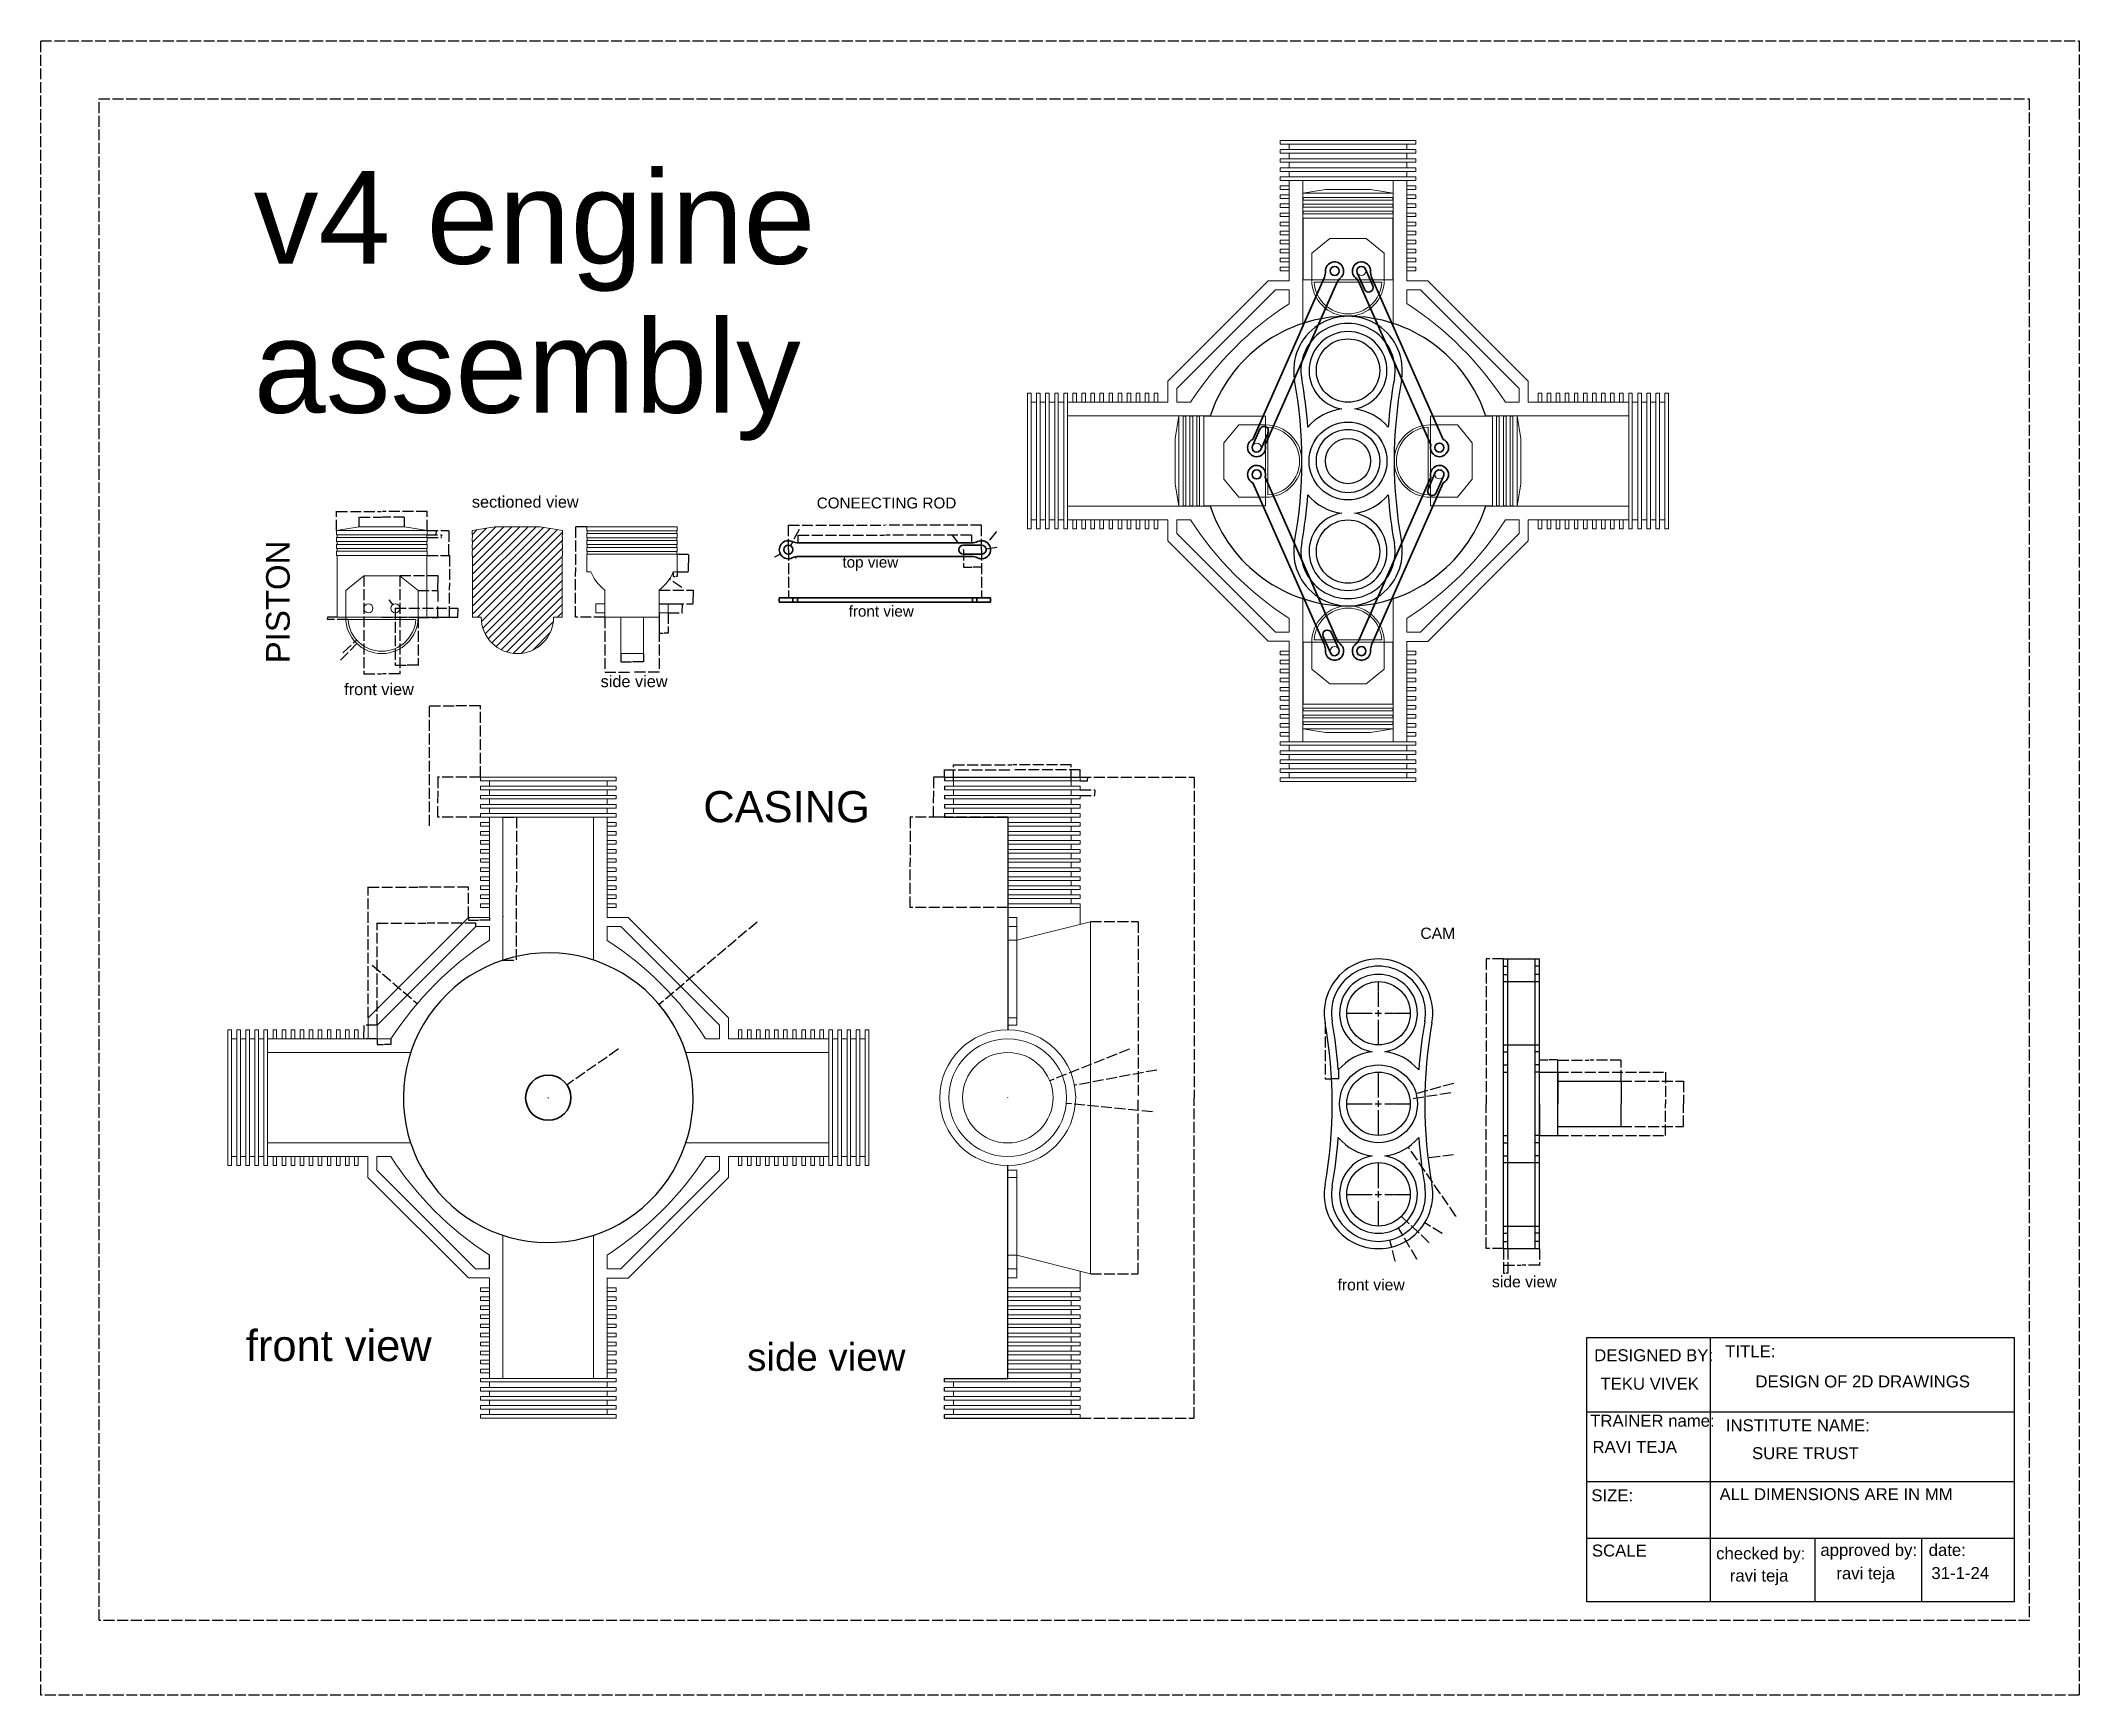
# Model space of a CAD drawing. Header units: inches. Extents: x -144 to 2107, y -181 to 1647.
import ezdxf

# ---------------------------------------------------------------- set-up
doc = ezdxf.new("R2010")
doc.units = ezdxf.units.IN
doc.header["$MEASUREMENT"] = 0
doc.linetypes.add('ACAD_ISO02W100', pattern=[15, 12, -3])
doc.linetypes.add('CENTER2', pattern=[1.125, 0.75, -0.125, 0.125, -0.125])
for name, color, linetype, lineweight in [('cam', 5, 'Continuous', 30), ('connecting rod', 3, 'Continuous', 158), ('piston', 10, 'FENCELINE2', 15)]:
    doc.layers.add(name, color=color, linetype=linetype, lineweight=lineweight)
doc.layers.add('casing', color=50, linetype='FENCELINE1', lineweight=13, transparency=0.1)
doc.layers.add('Layer7', color=30, linetype='ACAD_ISO02W100')
doc.styles.add('Annotative', font='arial.ttf')
doc.styles.get("Standard").update_dxf_attribs({"font": 'arial.ttf'})
doc.linetypes.add('FENCELINE1', pattern='A,0.25,-0.1,[133,ltypeshp.shx,S=0.1,R=0,X=-0.1,Y=0],-0.1,1', length=1.45)
doc.linetypes.add('FENCELINE2', pattern='A,0.25,-0.1,[132,ltypeshp.shx,S=0.1,R=0,X=-0.1,Y=0],-0.1,1', length=1.45)
doc.dimstyles.get("Standard").update_dxf_attribs({"dimtxt": 0.18, "dimasz": 0.18, "dimexe": 0.18, "dimexo": 0.0625, "dimgap": 0.09, "dimtad": 0, "dimtih": 1, "dimtoh": 1, "dimdec": 4, "dimzin": 0, "dimdsep": 46, "dimtxsty": 'Standard', "dimcen": 0.09, "dimadec": 0, "dimazin": 0, "dimtfac": 1, "dimtdec": 4, "dimtofl": 0, "dimtmove": 0, "dimatfit": 3, "dimfxl": 1, "dimtolj": 1, "dimtzin": 0, "dimarcsym": 0})

# ---------------------------------------------------------------- blocks, each defined once
blk = doc.blocks.new('*U3')
at = {"layer": 'piston', "color": 2}
for p, q in [((50, 0), (50, 10)), ((54, 0), (54, 10))]:
    blk.add_line(p, q, dxfattribs=at)
blk = doc.blocks.new('*U4')
at = {"layer": 'casing', "color": 0, "linetype": 'ByBlock', "lineweight": -2, "transparency": 16777216, "rotation": 270}
for p in [(425, 854), (425, 844), (425, 834), (425, 824), (425, 814), (425, 804), (425, 794), (425, 784), (425, 774), (425, 764)]:
    blk.add_blockref('*U3', p, dxfattribs=at)
blk = doc.blocks.new('*U1')
at = {"layer": 'piston', "color": 2}
for p, q in [((50, 0), (50, 10)), ((54, 0), (54, 10))]:
    blk.add_line(p, q, dxfattribs=at)
blk = doc.blocks.new('*U2')
at = {"layer": 'casing', "color": 0, "linetype": 'ByBlock', "lineweight": -2, "transparency": 16777216, "rotation": 270}
for p in [(425, 854), (425, 844), (425, 834), (425, 824), (425, 814), (425, 804), (425, 794), (425, 784), (425, 774), (425, 764)]:
    blk.add_blockref('*U1', p, dxfattribs=at)
blk = doc.blocks.new('*U7')
at = {"layer": 'piston', "color": 2}
for p, q in [((50, 0), (50, 10)), ((54, 0), (54, 10))]:
    blk.add_line(p, q, dxfattribs=at)
blk = doc.blocks.new('*U8')
at = {"layer": 'casing', "color": 0, "linetype": 'ByBlock', "lineweight": -2, "transparency": 16777216, "rotation": 270}
for p in [(425, 854), (425, 844), (425, 834), (425, 824), (425, 814), (425, 804), (425, 794), (425, 784), (425, 774), (425, 764)]:
    blk.add_blockref('*U7', p, dxfattribs=at)
blk = doc.blocks.new('*U5')
at = {"layer": 'piston', "color": 2}
for p, q in [((50, 0), (50, 10)), ((54, 0), (54, 10))]:
    blk.add_line(p, q, dxfattribs=at)
blk = doc.blocks.new('*U6')
at = {"layer": 'casing', "color": 0, "linetype": 'ByBlock', "lineweight": -2, "transparency": 16777216, "rotation": 270}
for p in [(425, 854), (425, 844), (425, 834), (425, 824), (425, 814), (425, 804), (425, 794), (425, 784), (425, 774), (425, 764)]:
    blk.add_blockref('*U5', p, dxfattribs=at)
blk = doc.blocks.new('*U11')
at = {"layer": 'piston', "color": 2}
for p, q in [((50, 0), (50, 10)), ((54, 0), (54, 10))]:
    blk.add_line(p, q, dxfattribs=at)
blk = doc.blocks.new('*U12')
at = {"layer": 'casing', "color": 0, "linetype": 'ByBlock', "lineweight": -2, "transparency": 16777216, "rotation": 270}
for p in [(425, 854), (425, 844), (425, 834), (425, 824), (425, 814), (425, 804), (425, 794), (425, 784), (425, 774), (425, 764)]:
    blk.add_blockref('*U11', p, dxfattribs=at)
blk = doc.blocks.new('*U9')
at = {"layer": 'piston', "color": 2}
for p, q in [((50, 0), (50, 10)), ((54, 0), (54, 10))]:
    blk.add_line(p, q, dxfattribs=at)
blk = doc.blocks.new('*U10')
at = {"layer": 'casing', "color": 0, "linetype": 'ByBlock', "lineweight": -2, "transparency": 16777216, "rotation": 270}
for p in [(425, 854), (425, 844), (425, 834), (425, 824), (425, 814), (425, 804), (425, 794), (425, 784), (425, 774), (425, 764)]:
    blk.add_blockref('*U9', p, dxfattribs=at)
blk = doc.blocks.new('*U15')
at = {"layer": 'piston', "color": 2}
for p, q in [((50, 0), (50, 10)), ((54, 0), (54, 10))]:
    blk.add_line(p, q, dxfattribs=at)
blk = doc.blocks.new('*U16')
at = {"layer": 'casing', "color": 0, "linetype": 'ByBlock', "lineweight": -2, "transparency": 16777216, "rotation": 270}
for p in [(425, 854), (425, 844), (425, 834), (425, 824), (425, 814), (425, 804), (425, 794), (425, 784), (425, 774), (425, 764)]:
    blk.add_blockref('*U15', p, dxfattribs=at)
blk = doc.blocks.new('*U13')
at = {"layer": 'piston', "color": 2}
for p, q in [((50, 0), (50, 10)), ((54, 0), (54, 10))]:
    blk.add_line(p, q, dxfattribs=at)
blk = doc.blocks.new('*U14')
at = {"layer": 'casing', "color": 0, "linetype": 'ByBlock', "lineweight": -2, "transparency": 16777216, "rotation": 270}
for p in [(425, 854), (425, 844), (425, 834), (425, 824), (425, 814), (425, 804), (425, 794), (425, 784), (425, 774), (425, 764)]:
    blk.add_blockref('*U13', p, dxfattribs=at)
blk = doc.blocks.new('*U17')
at = {"layer": 'casing'}
for p, q in [((-67, -43.9), (43.9, 67.1)), ((-57, -51.9), (51.9, 57.1)), ((67, 67.1), (43.9, 67.1)), ((67, 57.1), (51.9, 57.1)), ((67, 57.1), (67, 41.9)), ((-67, -67), (-67, -43.9)), ((-57, -67), (-57, -51.9)), ((-41.9, -67), (-57, -67))]:
    blk.add_line(p, q, dxfattribs=at)
blk.add_arc((266.4, -266.4), 367.1, 122.8939, 147.1186, dxfattribs=at)
blk = doc.blocks.new('*U18')
at = {"layer": 'casing', "color": 0, "linetype": 'ByBlock', "lineweight": -2, "transparency": 16777216}
blk.add_blockref('*U17', (368, 632), dxfattribs=at)
for p, rotation in [((632, 632), 270), ((367.9, 368), 90.00000000000001), ((632, 367.9), 180)]:
    blk.add_blockref('*U17', p, dxfattribs=dict(at, rotation=rotation))
blk = doc.blocks.new('*U19')
at = {"layer": 'piston'}
for p, q in [((4.25, -50), (4.25, 50)), ((8.83, -50), (8.83, 50))]:
    blk.add_line(p, q, dxfattribs=at)
blk = doc.blocks.new('*U20')
at = {"layer": 'piston', "color": 0, "linetype": 'ByBlock', "lineweight": -2, "transparency": 16777216, "rotation": 270}
for p in [(500, 800), (500, 792.42), (500, 784.84), (500, 777.26)]:
    blk.add_blockref('*U19', p, dxfattribs=at)
blk = doc.blocks.new('*U21')
at = {"layer": 'piston'}
for p, q in [((4.25, -50), (4.25, 50)), ((8.83, -50), (8.83, 50))]:
    blk.add_line(p, q, dxfattribs=at)
blk = doc.blocks.new('*U22')
at = {"layer": 'piston', "color": 0, "linetype": 'ByBlock', "lineweight": -2, "transparency": 16777216, "rotation": 270}
for p in [(500, 800), (500, 792.42), (500, 784.84), (500, 777.26)]:
    blk.add_blockref('*U21', p, dxfattribs=at)
blk = doc.blocks.new('*U23')
at = {"layer": 'piston'}
for p, q in [((4.25, -50), (4.25, 50)), ((8.83, -50), (8.83, 50))]:
    blk.add_line(p, q, dxfattribs=at)
blk = doc.blocks.new('*U24')
at = {"layer": 'piston', "color": 0, "linetype": 'ByBlock', "lineweight": -2, "transparency": 16777216, "rotation": 270}
for p in [(500, 800), (500, 792.42), (500, 784.84), (500, 777.26)]:
    blk.add_blockref('*U23', p, dxfattribs=at)
blk = doc.blocks.new('*U25')
at = {"layer": 'piston'}
for p, q in [((4.25, -50), (4.25, 50)), ((8.83, -50), (8.83, 50))]:
    blk.add_line(p, q, dxfattribs=at)
blk = doc.blocks.new('*U26')
at = {"layer": 'piston', "color": 0, "linetype": 'ByBlock', "lineweight": -2, "transparency": 16777216, "rotation": 270}
for p in [(500, 800), (500, 792.42), (500, 784.84), (500, 777.26)]:
    blk.add_blockref('*U25', p, dxfattribs=at)
blk = doc.blocks.new('*U27')
at = {"layer": 'piston'}
for p, q in [((4.25, -50), (4.25, 50)), ((8.83, -50), (8.83, 50))]:
    blk.add_line(p, q, dxfattribs=at)
blk = doc.blocks.new('*U28')
at = {"layer": 'piston', "color": 0, "linetype": 'ByBlock', "lineweight": -2, "transparency": 16777216, "rotation": 270}
for p in [(500, 800), (500, 792.42), (500, 784.84), (500, 777.26)]:
    blk.add_blockref('*U27', p, dxfattribs=at)
blk = doc.blocks.new('*U42')
at = {"layer": 'piston', "color": 2}
for p, q in [((50, 0), (50, 10)), ((54, 0), (54, 10))]:
    blk.add_line(p, q, dxfattribs=at)
blk = doc.blocks.new('*U43')
at = {"layer": 'casing', "color": 0, "linetype": 'ByBlock', "lineweight": -2, "transparency": 16777216, "rotation": 270}
for p in [(425, 854), (425, 844), (425, 834), (425, 824), (425, 814), (425, 804), (425, 794), (425, 784), (425, 774), (425, 764)]:
    blk.add_blockref('*U42', p, dxfattribs=at)
blk = doc.blocks.new('*U40')
at = {"layer": 'piston', "color": 2}
for p, q in [((50, 0), (50, 10)), ((54, 0), (54, 10))]:
    blk.add_line(p, q, dxfattribs=at)
blk = doc.blocks.new('*U41')
at = {"layer": 'casing', "color": 0, "linetype": 'ByBlock', "lineweight": -2, "transparency": 16777216, "rotation": 270}
for p in [(425, 854), (425, 844), (425, 834), (425, 824), (425, 814), (425, 804), (425, 794), (425, 784), (425, 774), (425, 764)]:
    blk.add_blockref('*U40', p, dxfattribs=at)
blk = doc.blocks.new('*U46')
at = {"layer": 'piston', "color": 2}
for p, q in [((50, 0), (50, 10)), ((54, 0), (54, 10))]:
    blk.add_line(p, q, dxfattribs=at)
blk = doc.blocks.new('*U31')
at = {"layer": 'casing', "color": 0, "linetype": 'ByBlock', "lineweight": -2, "transparency": 16777216, "rotation": 270}
for p in [(425, 854), (425, 844), (425, 834), (425, 824), (425, 814), (425, 804), (425, 794), (425, 784), (425, 774), (425, 764)]:
    blk.add_blockref('*U46', p, dxfattribs=at)
blk = doc.blocks.new('*U44')
at = {"layer": 'piston', "color": 2}
for p, q in [((50, 0), (50, 10)), ((54, 0), (54, 10))]:
    blk.add_line(p, q, dxfattribs=at)
blk = doc.blocks.new('*U45')
at = {"layer": 'casing', "color": 0, "linetype": 'ByBlock', "lineweight": -2, "transparency": 16777216, "rotation": 270}
for p in [(425, 854), (425, 844), (425, 834), (425, 824), (425, 814), (425, 804), (425, 794), (425, 784), (425, 774), (425, 764)]:
    blk.add_blockref('*U44', p, dxfattribs=at)
blk = doc.blocks.new('*U34')
at = {"layer": 'piston', "color": 2}
for p, q in [((50, 0), (50, 10)), ((54, 0), (54, 10))]:
    blk.add_line(p, q, dxfattribs=at)
blk = doc.blocks.new('*U35')
at = {"layer": 'casing', "color": 0, "linetype": 'ByBlock', "lineweight": -2, "transparency": 16777216, "rotation": 270}
for p in [(425, 854), (425, 844), (425, 834), (425, 824), (425, 814), (425, 804), (425, 794), (425, 784), (425, 774), (425, 764)]:
    blk.add_blockref('*U34', p, dxfattribs=at)
blk = doc.blocks.new('*U32')
at = {"layer": 'piston', "color": 2}
for p, q in [((50, 0), (50, 10)), ((54, 0), (54, 10))]:
    blk.add_line(p, q, dxfattribs=at)
blk = doc.blocks.new('*U33')
at = {"layer": 'casing', "color": 0, "linetype": 'ByBlock', "lineweight": -2, "transparency": 16777216, "rotation": 270}
for p in [(425, 854), (425, 844), (425, 834), (425, 824), (425, 814), (425, 804), (425, 794), (425, 784), (425, 774), (425, 764)]:
    blk.add_blockref('*U32', p, dxfattribs=at)
blk = doc.blocks.new('*U38')
at = {"layer": 'piston', "color": 2}
for p, q in [((50, 0), (50, 10)), ((54, 0), (54, 10))]:
    blk.add_line(p, q, dxfattribs=at)
blk = doc.blocks.new('*U39')
at = {"layer": 'casing', "color": 0, "linetype": 'ByBlock', "lineweight": -2, "transparency": 16777216, "rotation": 270}
for p in [(425, 854), (425, 844), (425, 834), (425, 824), (425, 814), (425, 804), (425, 794), (425, 784), (425, 774), (425, 764)]:
    blk.add_blockref('*U38', p, dxfattribs=at)
blk = doc.blocks.new('*U36')
at = {"layer": 'piston', "color": 2}
for p, q in [((50, 0), (50, 10)), ((54, 0), (54, 10))]:
    blk.add_line(p, q, dxfattribs=at)
blk = doc.blocks.new('*U37')
at = {"layer": 'casing', "color": 0, "linetype": 'ByBlock', "lineweight": -2, "transparency": 16777216, "rotation": 270}
for p in [(425, 854), (425, 844), (425, 834), (425, 824), (425, 814), (425, 804), (425, 794), (425, 784), (425, 774), (425, 764)]:
    blk.add_blockref('*U36', p, dxfattribs=at)
blk = doc.blocks.new('*U29')
at = {"layer": 'casing'}
for p, q in [((-67, -43.9), (43.9, 67.1)), ((-57, -51.9), (51.9, 57.1)), ((67, 67.1), (43.9, 67.1)), ((67, 57.1), (51.9, 57.1)), ((67, 57.1), (67, 41.9)), ((-67, -67), (-67, -43.9)), ((-57, -67), (-57, -51.9)), ((-41.9, -67), (-57, -67))]:
    blk.add_line(p, q, dxfattribs=at)
blk.add_arc((266.4, -266.4), 367.1, 122.8939, 147.1186, dxfattribs=at)
blk = doc.blocks.new('*U30')
at = {"layer": 'casing', "color": 0, "linetype": 'ByBlock', "lineweight": -2, "transparency": 16777216}
blk.add_blockref('*U29', (368, 632), dxfattribs=at)
for p, rotation in [((632, 632), 270), ((367.9, 368), 90.00000000000001), ((632, 367.9), 180)]:
    blk.add_blockref('*U29', p, dxfattribs=dict(at, rotation=rotation))
blk = doc.blocks.new('*D47')
at = {"layer": 'Defpoints', "color": 0, "transparency": 16777216}
for p in [(683.7, 1088.9), (679.1, 1080)]:
    blk.add_point(p, dxfattribs=at)
at = {"layer": 'Layer7', "color": 0, "lineweight": -2, "transparency": 16777216}
for p, q in [((693.2, 1106.8), (683.8, 1089)), ((693.3, 1106.8), (693.2, 1106.8)), ((681.3, 1084.4), (681.5, 1084.4)), ((681.4, 1084.3), (681.4, 1084.5))]:
    blk.add_line(p, q, dxfattribs=at)
at = {"layer": 'Layer7', "color": 0, "transparency": 16777216}
blk.add_solid([(683.8, 1089), (683.8, 1089), (683.7, 1088.9)], dxfattribs=at)
at = {"layer": 'Layer7', "color": 0, "transparency": 16777216, "insert": (694, 1106.8), "char_height": 0.18, "attachment_point": 5}
blk.add_mtext('\\A1;∅10.0000', dxfattribs=at)
blk = doc.blocks.new('*D48')
at = {"layer": 'Defpoints', "color": 0, "transparency": 16777216}
for p in [(681.4, 1084.4), (672.6, 1079.7)]:
    blk.add_point(p, dxfattribs=at)
at = {"layer": 'Layer7', "color": 0, "lineweight": -2, "transparency": 16777216}
for p, q in [((681.3, 1084.4), (681.5, 1084.4)), ((681.4, 1084.3), (681.4, 1084.5)), ((666.2, 1076.4), (666.4, 1076.4)), ((666.4, 1076.4), (672.4, 1079.6))]:
    blk.add_line(p, q, dxfattribs=at)
at = {"layer": 'Layer7', "color": 0, "transparency": 16777216}
blk.add_solid([(672.4, 1079.7), (672.4, 1079.6), (672.6, 1079.7)], dxfattribs=at)
at = {"layer": 'Layer7', "color": 0, "transparency": 16777216, "insert": (665.6, 1076.4), "char_height": 0.18, "attachment_point": 5}
blk.add_mtext('\\A1;R10.0000', dxfattribs=at)
blk = doc.blocks.new('*D49')
at = {"layer": 'Defpoints', "color": 0, "transparency": 16777216}
for p in [(894.8, 1084.4), (901.1, 1092.2)]:
    blk.add_point(p, dxfattribs=at)
at = {"layer": 'Layer7', "color": 0, "lineweight": -2, "transparency": 16777216}
for p, q in [((911.1, 1104.2), (901.2, 1092.3)), ((911.2, 1104.2), (911.1, 1104.2)), ((894.7, 1084.4), (894.8, 1084.4)), ((894.8, 1084.3), (894.8, 1084.5))]:
    blk.add_line(p, q, dxfattribs=at)
at = {"layer": 'Layer7', "color": 0, "transparency": 16777216}
blk.add_solid([(901.2, 1092.3), (901.2, 1092.3), (901.1, 1092.2)], dxfattribs=at)
at = {"layer": 'Layer7', "color": 0, "transparency": 16777216, "insert": (911.9, 1104.2), "char_height": 0.18, "attachment_point": 5}
blk.add_mtext('\\A1;R10.0000', dxfattribs=at)
blk = doc.blocks.new('*D50')
at = {"layer": 'Defpoints', "color": 0, "transparency": 16777216}
for p in [(894.8, 1084.4), (899.7, 1085.2)]:
    blk.add_point(p, dxfattribs=at)
at = {"layer": 'Layer7', "color": 0, "lineweight": -2, "transparency": 16777216}
for p, q in [((894.7, 1084.4), (894.8, 1084.4)), ((894.8, 1084.3), (894.8, 1084.5)), ((911.7, 1086.9), (899.9, 1085.2))]:
    blk.add_line(p, q, dxfattribs=at)
at = {"layer": 'Layer7', "color": 0, "transparency": 16777216}
blk.add_solid([(899.9, 1085.2), (899.9, 1085.2), (899.7, 1085.2)], dxfattribs=at)
at = {"layer": 'Layer7', "color": 0, "transparency": 16777216, "insert": (912.2, 1086.9), "char_height": 0.18, "attachment_point": 5}
blk.add_mtext('\\A1;R5.0000', dxfattribs=at)
blk = doc.blocks.new('*D51')
at = {"layer": 'Defpoints', "color": 0, "transparency": 16777216}
for p in [(871.7, 1088.4), (874.8, 1084.4)]:
    blk.add_point(p, dxfattribs=at)
at = {"layer": 'Layer7', "color": 0, "lineweight": -2, "transparency": 16777216}
for p, q in [((861.9, 1100.8), (862.1, 1100.8)), ((862.1, 1100.8), (871.6, 1088.5)), ((874.7, 1084.4), (874.8, 1084.4)), ((874.8, 1084.3), (874.8, 1084.5))]:
    blk.add_line(p, q, dxfattribs=at)
at = {"layer": 'Layer7', "color": 0, "transparency": 16777216}
blk.add_solid([(871.6, 1088.5), (871.6, 1088.5), (871.7, 1088.4)], dxfattribs=at)
at = {"layer": 'Layer7', "color": 0, "transparency": 16777216, "insert": (861.3, 1100.8), "char_height": 0.18, "attachment_point": 5}
blk.add_mtext('\\A1;R5.0000', dxfattribs=at)
blk = doc.blocks.new('*D52')
at = {"layer": 'Defpoints', "color": 0, "transparency": 16777216}
for p in [(874.8, 1084.4), (894.8, 1084.4), (894.8, 1065.3)]:
    blk.add_point(p, dxfattribs=at)
at = {"layer": 'Layer7', "color": 0, "lineweight": -2, "transparency": 16777216}
for p, q in [((874.8, 1084.4), (874.8, 1065.1)), ((894.8, 1084.4), (894.8, 1065.1)), ((875, 1065.3), (884.3, 1065.3)), ((894.7, 1065.3), (885.4, 1065.3))]:
    blk.add_line(p, q, dxfattribs=at)
at = {"layer": 'Layer7', "color": 0, "transparency": 16777216}
for points in [[(875, 1065.3), (875, 1065.2), (874.8, 1065.3)], [(894.7, 1065.3), (894.7, 1065.2), (894.8, 1065.3)]]:
    blk.add_solid(points, dxfattribs=at)
at = {"layer": 'Layer7', "color": 0, "transparency": 16777216, "insert": (884.8, 1065.3), "char_height": 0.18, "attachment_point": 5}
blk.add_mtext('\\A1;20.0000', dxfattribs=at)
blk = doc.blocks.new('*D53')
at = {"layer": 'Defpoints', "color": 0, "transparency": 16777216}
for p in [(689.5, 1076.7), (692.3, 1061.9)]:
    blk.add_point(p, dxfattribs=at)
at = {"layer": 'Layer7', "color": 0, "lineweight": -2, "transparency": 16777216}
for p, q in [((689.8, 1075.1), (689.6, 1076.5)), ((690, 1075.1), (689.8, 1075.1))]:
    blk.add_line(p, q, dxfattribs=at)
at = {"layer": 'Layer7', "color": 0, "transparency": 16777216}
blk.add_solid([(689.6, 1076.5), (689.5, 1076.5), (689.5, 1076.7)], dxfattribs=at)
at = {"layer": 'Layer7', "color": 0, "transparency": 16777216, "insert": (690.6, 1075.1), "char_height": 0.18, "attachment_point": 5}
blk.add_mtext('\\A1;R15.0000', dxfattribs=at)
blk = doc.blocks.new('*D54')
at = {"layer": 'Defpoints', "color": 0, "transparency": 16777216}
for p in [(692.3, 1091.9), (883.9, 1100.4), (883.9, 1091.9)]:
    blk.add_point(p, dxfattribs=at)
at = {"layer": 'Layer7', "color": 0, "lineweight": -2, "transparency": 16777216}
for p, q in [((692.3, 1092), (692.3, 1100.5)), ((692.5, 1100.4), (787.5, 1100.4)), ((883.7, 1100.4), (788.7, 1100.4)), ((883.9, 1092), (883.9, 1100.5))]:
    blk.add_line(p, q, dxfattribs=at)
at = {"layer": 'Layer7', "color": 0, "transparency": 16777216}
for points in [[(692.5, 1100.4), (692.5, 1100.3), (692.3, 1100.4)], [(883.7, 1100.4), (883.7, 1100.3), (883.9, 1100.4)]]:
    blk.add_solid(points, dxfattribs=at)
at = {"layer": 'Layer7', "color": 0, "transparency": 16777216, "insert": (788.1, 1100.4), "char_height": 0.18, "attachment_point": 5}
blk.add_mtext('\\A1;191.5564', dxfattribs=at)
blk = doc.blocks.new('*D55')
at = {"layer": 'Defpoints', "color": 0, "transparency": 16777216}
for p in [(894.8, 1111.4), (681.4, 1084.3), (894.8, 1084.3)]:
    blk.add_point(p, dxfattribs=at)
at = {"layer": 'Layer7', "color": 0, "lineweight": -2, "transparency": 16777216}
for p, q in [((681.4, 1084.4), (681.4, 1111.6)), ((681.6, 1111.4), (787.5, 1111.4)), ((894.6, 1111.4), (788.7, 1111.4)), ((894.8, 1084.4), (894.8, 1111.6))]:
    blk.add_line(p, q, dxfattribs=at)
at = {"layer": 'Layer7', "color": 0, "transparency": 16777216}
for points in [[(681.6, 1111.5), (681.6, 1111.4), (681.4, 1111.4)], [(894.6, 1111.5), (894.6, 1111.4), (894.8, 1111.4)]]:
    blk.add_solid(points, dxfattribs=at)
at = {"layer": 'Layer7', "color": 0, "transparency": 16777216, "insert": (788.1, 1111.4), "char_height": 0.18, "attachment_point": 5}
blk.add_mtext('\\A1;213.3509', dxfattribs=at)
blk = doc.blocks.new('*U56')
at = {"layer": 'Layer7', "color": 0, "linetype": 'CENTER2', "transparency": 16777216}
for p, q in [((0, 7), (0, 35.12)), ((-35.12, 0), (-7, 0)), ((7, 0), (35.12, 0)), ((0, -35.12), (0, -7))]:
    blk.add_line(p, q, dxfattribs=at)
at = {"layer": 'Layer7', "color": 0, "linetype": 'Continuous', "transparency": 16777216}
for p, q in [((-3.5, 0), (3.5, 0)), ((0, -3.5), (0, 3.5))]:
    blk.add_line(p, q, dxfattribs=at)
blk = doc.blocks.new('*U57')
at = {"layer": 'Layer7', "color": 0, "linetype": 'CENTER2', "transparency": 16777216}
for p, q in [((0, 7), (0, 35.12)), ((-35.12, 0), (-7, 0)), ((7, 0), (35.12, 0)), ((0, -35.12), (0, -7))]:
    blk.add_line(p, q, dxfattribs=at)
at = {"layer": 'Layer7', "color": 0, "linetype": 'Continuous', "transparency": 16777216}
for p, q in [((-3.5, 0), (3.5, 0)), ((0, -3.5), (0, 3.5))]:
    blk.add_line(p, q, dxfattribs=at)
blk = doc.blocks.new('*U58')
at = {"layer": 'Layer7', "color": 0, "linetype": 'CENTER2', "transparency": 16777216}
for p, q in [((0, 7), (0, 35.12)), ((-35.12, 0), (-7, 0)), ((7, 0), (35.12, 0)), ((0, -35.12), (0, -7))]:
    blk.add_line(p, q, dxfattribs=at)
at = {"layer": 'Layer7', "color": 0, "linetype": 'Continuous', "transparency": 16777216}
for p, q in [((-3.5, 0), (3.5, 0)), ((0, -3.5), (0, 3.5))]:
    blk.add_line(p, q, dxfattribs=at)
blk = doc.blocks.new('*D59')
at = {"layer": 'Defpoints', "color": 0, "transparency": 16777216}
for p in [(1307.9, 396.6), (1358.5, 348.2)]:
    blk.add_point(p, dxfattribs=at)
at = {"layer": 'Layer7', "color": 0, "lineweight": -2, "transparency": 16777216}
for p, q in [((1333.1, 372.4), (1333.3, 372.4)), ((1333.2, 372.3), (1333.2, 372.5)), ((1388.9, 319.2), (1358.7, 348)), ((1389, 319.2), (1388.9, 319.2))]:
    blk.add_line(p, q, dxfattribs=at)
at = {"layer": 'Layer7', "color": 0, "transparency": 16777216}
blk.add_solid([(1358.7, 348.1), (1358.6, 348), (1358.5, 348.2)], dxfattribs=at)
at = {"layer": 'Layer7', "color": 0, "transparency": 16777216, "insert": (1389.7, 319.2), "char_height": 0.18, "attachment_point": 5}
blk.add_mtext('\\A1;∅70.0000', dxfattribs=at)
blk = doc.blocks.new('*D60')
at = {"layer": 'Defpoints', "color": 0, "transparency": 16777216}
for p in [(1333.2, 372.4), (1355.1, 335.3)]:
    blk.add_point(p, dxfattribs=at)
at = {"layer": 'Layer7', "color": 0, "lineweight": -2, "transparency": 16777216}
for p, q in [((1333.1, 372.4), (1333.3, 372.4)), ((1333.2, 372.3), (1333.2, 372.5)), ((1375.6, 300.6), (1355.2, 335.2)), ((1375.8, 300.6), (1375.6, 300.6))]:
    blk.add_line(p, q, dxfattribs=at)
at = {"layer": 'Layer7', "color": 0, "transparency": 16777216}
blk.add_solid([(1355.2, 335.2), (1355.2, 335.2), (1355.1, 335.3)], dxfattribs=at)
at = {"layer": 'Layer7', "color": 0, "transparency": 16777216, "insert": (1376.4, 300.6), "char_height": 0.18, "attachment_point": 5}
blk.add_mtext('\\A1;R43.0000', dxfattribs=at)
blk = doc.blocks.new('*D61')
at = {"layer": 'Defpoints', "color": 0, "transparency": 16777216}
for p in [(1333.2, 372.4), (1345.9, 321.9)]:
    blk.add_point(p, dxfattribs=at)
at = {"layer": 'Layer7', "color": 0, "lineweight": -2, "transparency": 16777216}
for p, q in [((1333.1, 372.4), (1333.3, 372.4)), ((1333.2, 372.3), (1333.2, 372.5)), ((1351.7, 298.6), (1345.9, 321.7)), ((1351.9, 298.6), (1351.7, 298.6))]:
    blk.add_line(p, q, dxfattribs=at)
at = {"layer": 'Layer7', "color": 0, "transparency": 16777216}
blk.add_solid([(1345.9, 321.8), (1345.9, 321.7), (1345.9, 321.9)], dxfattribs=at)
at = {"layer": 'Layer7', "color": 0, "transparency": 16777216, "insert": (1352.5, 298.6), "char_height": 0.18, "attachment_point": 5}
blk.add_mtext('\\A1;R52.0000', dxfattribs=at)
blk = doc.blocks.new('*D62')
at = {"layer": 'Defpoints', "color": 0, "transparency": 16777216}
for p in [(1333.2, 372.4), (1384.3, 340.9)]:
    blk.add_point(p, dxfattribs=at)
at = {"layer": 'Layer7', "color": 0, "lineweight": -2, "transparency": 16777216}
for p, q in [((1333.1, 372.4), (1333.3, 372.4)), ((1333.2, 372.3), (1333.2, 372.5)), ((1403.4, 329.1), (1384.5, 340.8)), ((1403.6, 329.1), (1403.4, 329.1))]:
    blk.add_line(p, q, dxfattribs=at)
at = {"layer": 'Layer7', "color": 0, "transparency": 16777216}
blk.add_solid([(1384.5, 340.8), (1384.5, 340.8), (1384.3, 340.9)], dxfattribs=at)
at = {"layer": 'Layer7', "color": 0, "transparency": 16777216, "insert": (1404.2, 329.1), "char_height": 0.18, "attachment_point": 5}
blk.add_mtext('\\A1;R60.0000', dxfattribs=at)
blk = doc.blocks.new('*D63')
at = {"layer": 'Defpoints', "color": 0, "transparency": 16777216}
for p in [(1884.2, 472.4), (1387.8, 412.5)]:
    blk.add_point(p, dxfattribs=at)
at = {"layer": 'Layer7', "color": 0, "lineweight": -2, "transparency": 16777216}
blk.add_line((1416.1, 415.9), (1388, 412.6), dxfattribs=at)
at = {"layer": 'Layer7', "color": 0, "transparency": 16777216}
blk.add_solid([(1388, 412.6), (1388, 412.5), (1387.8, 412.5)], dxfattribs=at)
at = {"layer": 'Layer7', "color": 0, "transparency": 16777216, "insert": (1416.7, 415.9), "char_height": 0.18, "attachment_point": 5}
blk.add_mtext('\\A1;R500.0000', dxfattribs=at)
blk = doc.blocks.new('*D64')
at = {"layer": 'Defpoints', "color": 0, "transparency": 16777216}
for p in [(1333.2, 472.4), (1366.1, 424.6)]:
    blk.add_point(p, dxfattribs=at)
at = {"layer": 'Layer7', "color": 0, "lineweight": -2, "transparency": 16777216}
for p, q in [((1333.1, 472.4), (1333.3, 472.4)), ((1333.2, 472.3), (1333.2, 472.5)), ((1418.7, 348.3), (1366.2, 424.5)), ((1418.9, 348.3), (1418.7, 348.3))]:
    blk.add_line(p, q, dxfattribs=at)
at = {"layer": 'Layer7', "color": 0, "transparency": 16777216}
blk.add_solid([(1366.3, 424.5), (1366.2, 424.4), (1366.1, 424.6)], dxfattribs=at)
at = {"layer": 'Layer7', "color": 0, "transparency": 16777216, "insert": (1419.5, 348.3), "char_height": 0.18, "attachment_point": 5}
blk.add_mtext('\\A1;R58.0000', dxfattribs=at)
blk = doc.blocks.new('*D65')
at = {"layer": 'Defpoints', "color": 0, "transparency": 16777216}
for p in [(1274.2, 561.6), (1274.2, 499.9), (1288.9, 509.7)]:
    blk.add_point(p, dxfattribs=at)
at = {"layer": 'Layer7', "color": 0, "lineweight": -2, "transparency": 16777216}
for p, q in [((1274.2, 561.6), (1274.2, 499.7)), ((1274.4, 499.9), (1281, 499.9)), ((1288.7, 499.9), (1282.1, 499.9)), ((1288.9, 509.6), (1288.9, 499.7))]:
    blk.add_line(p, q, dxfattribs=at)
at = {"layer": 'Layer7', "color": 0, "transparency": 16777216}
for points in [[(1274.4, 499.9), (1274.4, 499.8), (1274.2, 499.9)], [(1288.7, 499.9), (1288.7, 499.8), (1288.9, 499.9)]]:
    blk.add_solid(points, dxfattribs=at)
at = {"layer": 'Layer7', "color": 0, "transparency": 16777216, "insert": (1281.5, 499.9), "char_height": 0.18, "attachment_point": 5}
blk.add_mtext('\\A1;14.6617', dxfattribs=at)
blk = doc.blocks.new('*D66')
at = {"layer": 'Defpoints', "color": 0, "transparency": 16777216}
for p in [(1367.9, 477.5), (1298.6, 467.2)]:
    blk.add_point(p, dxfattribs=at)
at = {"layer": 'Layer7', "color": 0, "lineweight": -2, "transparency": 16777216}
for p, q in [((1413, 484.3), (1368, 477.5)), ((1333.1, 472.4), (1333.3, 472.4)), ((1333.2, 472.3), (1333.2, 472.5))]:
    blk.add_line(p, q, dxfattribs=at)
at = {"layer": 'Layer7', "color": 0, "transparency": 16777216}
blk.add_solid([(1368, 477.6), (1368, 477.5), (1367.9, 477.5)], dxfattribs=at)
at = {"layer": 'Layer7', "color": 0, "transparency": 16777216, "insert": (1413.7, 484.3), "char_height": 0.18, "attachment_point": 5}
blk.add_mtext('\\A1;∅70.0000', dxfattribs=at)
blk = doc.blocks.new('*D67')
at = {"layer": 'Defpoints', "color": 0, "transparency": 16777216}
for p in [(1374.7, 483.6), (1291.7, 461.1)]:
    blk.add_point(p, dxfattribs=at)
at = {"layer": 'Layer7', "color": 0, "lineweight": -2, "transparency": 16777216}
for p, q in [((1416.4, 494.9), (1374.9, 483.6)), ((1416.6, 494.9), (1416.4, 494.9)), ((1333.1, 472.4), (1333.3, 472.4)), ((1333.2, 472.3), (1333.2, 472.5))]:
    blk.add_line(p, q, dxfattribs=at)
at = {"layer": 'Layer7', "color": 0, "transparency": 16777216}
blk.add_solid([(1374.9, 483.7), (1374.9, 483.6), (1374.7, 483.6)], dxfattribs=at)
at = {"layer": 'Layer7', "color": 0, "transparency": 16777216, "insert": (1417.2, 494.9), "char_height": 0.18, "attachment_point": 5}
blk.add_mtext('\\A1;∅86.0000', dxfattribs=at)
blk = doc.blocks.new('*D68')
at = {"layer": 'Defpoints', "color": 0, "transparency": 16777216}
for p in [(1471.2, 312.4), (1511.2, 312.4), (1511.2, 294.1)]:
    blk.add_point(p, dxfattribs=at)
at = {"layer": 'Layer7', "color": 0, "lineweight": -2, "transparency": 16777216}
for p, q in [((1471.2, 312.3), (1471.2, 293.9)), ((1471.4, 294.1), (1490.6, 294.1)), ((1511, 294.1), (1491.7, 294.1)), ((1511.2, 312.3), (1511.2, 293.9))]:
    blk.add_line(p, q, dxfattribs=at)
at = {"layer": 'Layer7', "color": 0, "transparency": 16777216}
for points in [[(1471.4, 294.1), (1471.4, 294.1), (1471.2, 294.1)], [(1511, 294.1), (1511, 294.1), (1511.2, 294.1)]]:
    blk.add_solid(points, dxfattribs=at)
at = {"layer": 'Layer7', "color": 0, "transparency": 16777216, "insert": (1491.2, 294.1), "char_height": 0.18, "attachment_point": 5}
blk.add_mtext('\\A1;40.0000', dxfattribs=at)
blk = doc.blocks.new('*D69')
at = {"layer": 'Defpoints', "color": 0, "transparency": 16777216}
for p in [(1471.2, 312.4), (1476.2, 312.4), (1471.2, 285.3)]:
    blk.add_point(p, dxfattribs=at)
at = {"layer": 'Layer7', "color": 0, "lineweight": -2, "transparency": 16777216}
for p, q in [((1471.2, 312.3), (1471.2, 285.2)), ((1476.2, 312.3), (1476.2, 285.2)), ((1471.4, 285.3), (1473.2, 285.3)), ((1476, 285.3), (1474.1, 285.3))]:
    blk.add_line(p, q, dxfattribs=at)
at = {"layer": 'Layer7', "color": 0, "transparency": 16777216}
for points in [[(1471.4, 285.4), (1471.4, 285.3), (1471.2, 285.3)], [(1476, 285.4), (1476, 285.3), (1476.2, 285.3)]]:
    blk.add_solid(points, dxfattribs=at)
at = {"layer": 'Layer7', "color": 0, "transparency": 16777216, "insert": (1473.7, 285.3), "char_height": 0.18, "attachment_point": 5}
blk.add_mtext('\\A1;5.0000', dxfattribs=at)
blk = doc.blocks.new('*D70')
at = {"layer": 'Defpoints', "color": 0, "transparency": 16777216}
for p in [(1531.2, 520.8), (1511.2, 507.4), (1531.2, 507.4)]:
    blk.add_point(p, dxfattribs=at)
at = {"layer": 'Layer7', "color": 0, "lineweight": -2, "transparency": 16777216}
for p, q in [((1511.2, 507.4), (1511.2, 521)), ((1511.4, 520.8), (1520.6, 520.8)), ((1531, 520.8), (1521.7, 520.8)), ((1531.2, 507.4), (1531.2, 521))]:
    blk.add_line(p, q, dxfattribs=at)
at = {"layer": 'Layer7', "color": 0, "transparency": 16777216}
for points in [[(1511.4, 520.9), (1511.4, 520.8), (1511.2, 520.8)], [(1531, 520.9), (1531, 520.8), (1531.2, 520.8)]]:
    blk.add_solid(points, dxfattribs=at)
at = {"layer": 'Layer7', "color": 0, "transparency": 16777216, "insert": (1521.2, 520.8), "char_height": 0.18, "attachment_point": 5}
blk.add_mtext('\\A1;20.0000', dxfattribs=at)
blk = doc.blocks.new('*D71')
at = {"layer": 'Defpoints', "color": 0, "transparency": 16777216}
for p in [(1601.2, 520.4), (1531.2, 497.4), (1601.2, 497.4)]:
    blk.add_point(p, dxfattribs=at)
at = {"layer": 'Layer7', "color": 0, "lineweight": -2, "transparency": 16777216}
for p, q in [((1531.2, 497.4), (1531.2, 520.6)), ((1531.4, 520.4), (1565.6, 520.4)), ((1601, 520.4), (1566.7, 520.4)), ((1601.2, 497.4), (1601.2, 520.6))]:
    blk.add_line(p, q, dxfattribs=at)
at = {"layer": 'Layer7', "color": 0, "transparency": 16777216}
for points in [[(1531.4, 520.4), (1531.4, 520.4), (1531.2, 520.4)], [(1601, 520.4), (1601, 520.4), (1601.2, 520.4)]]:
    blk.add_solid(points, dxfattribs=at)
at = {"layer": 'Layer7', "color": 0, "transparency": 16777216, "insert": (1566.2, 520.4), "char_height": 0.18, "attachment_point": 5}
blk.add_mtext('\\A1;70.0000', dxfattribs=at)
blk = doc.blocks.new('*D72')
at = {"layer": 'Defpoints', "color": 0, "transparency": 16777216}
for p in [(1531.2, 507.4), (1531.2, 437.4), (1650.3, 437.4)]:
    blk.add_point(p, dxfattribs=at)
at = {"layer": 'Layer7', "color": 0, "lineweight": -2, "transparency": 16777216}
for p, q in [((1531.2, 507.4), (1650.5, 507.4)), ((1650.3, 507.2), (1650.3, 472.5)), ((1650.3, 437.5), (1650.3, 472.2)), ((1531.2, 437.4), (1650.5, 437.4))]:
    blk.add_line(p, q, dxfattribs=at)
at = {"layer": 'Layer7', "color": 0, "transparency": 16777216}
for points in [[(1650.3, 507.2), (1650.4, 507.2), (1650.3, 507.4)], [(1650.3, 437.5), (1650.4, 437.5), (1650.3, 437.4)]]:
    blk.add_solid(points, dxfattribs=at)
at = {"layer": 'Layer7', "color": 0, "transparency": 16777216, "insert": (1650.3, 472.4), "char_height": 0.18, "attachment_point": 5}
blk.add_mtext('\\A1;70.0000', dxfattribs=at)
blk = doc.blocks.new('*D73')
at = {"layer": 'Defpoints', "color": 0, "transparency": 16777216}
for p in [(1601.2, 497.4), (1601.2, 447.4), (1670.1, 447.4)]:
    blk.add_point(p, dxfattribs=at)
at = {"layer": 'Layer7', "color": 0, "lineweight": -2, "transparency": 16777216}
for p, q in [((1601.2, 497.4), (1670.3, 497.4)), ((1670.1, 497.2), (1670.1, 472.5)), ((1670.1, 447.5), (1670.1, 472.2)), ((1601.2, 447.4), (1670.3, 447.4))]:
    blk.add_line(p, q, dxfattribs=at)
at = {"layer": 'Layer7', "color": 0, "transparency": 16777216}
for points in [[(1670.1, 497.2), (1670.2, 497.2), (1670.1, 497.4)], [(1670.1, 447.5), (1670.2, 447.5), (1670.1, 447.4)]]:
    blk.add_solid(points, dxfattribs=at)
at = {"layer": 'Layer7', "color": 0, "transparency": 16777216, "insert": (1670.1, 472.4), "char_height": 0.18, "attachment_point": 5}
blk.add_mtext('\\A1;50.0000', dxfattribs=at)
blk = doc.blocks.new('*D74')
at = {"layer": 'Defpoints', "color": 0, "transparency": 16777216}
for p in [(1471.2, 632.4), (1452.2, 312.4), (1471.2, 312.4)]:
    blk.add_point(p, dxfattribs=at)
at = {"layer": 'Layer7', "color": 0, "lineweight": -2, "transparency": 16777216}
for p, q in [((1471.1, 632.4), (1452, 632.4)), ((1452.2, 632.2), (1452.2, 472.5)), ((1452.2, 312.5), (1452.2, 472.2)), ((1471.1, 312.4), (1452, 312.4))]:
    blk.add_line(p, q, dxfattribs=at)
at = {"layer": 'Layer7', "color": 0, "transparency": 16777216}
for points in [[(1452.2, 632.2), (1452.2, 632.2), (1452.2, 632.4)], [(1452.2, 312.5), (1452.2, 312.5), (1452.2, 312.4)]]:
    blk.add_solid(points, dxfattribs=at)
at = {"layer": 'Layer7', "color": 0, "transparency": 16777216, "insert": (1452.2, 472.4), "char_height": 0.18, "attachment_point": 5}
blk.add_mtext('\\A1;320.0000', dxfattribs=at)
blk = doc.blocks.new('*U75')
at = {"layer": 'piston'}
for p, q in [((4.58, 49.5), (4.58, -0.5)), ((7.58, 49.5), (7.58, -0.5))]:
    blk.add_line(p, q, dxfattribs=at)
blk = doc.blocks.new('*U76')
at = {"layer": 'piston', "color": 0, "linetype": 'ByBlock', "lineweight": -2, "transparency": 16777216, "rotation": 270}
for p in [(501.8, 1109.8), (501.8, 1102.2), (501.8, 1094.6), (501.8, 1087)]:
    blk.add_blockref('*U75', p, dxfattribs=at)
blk = doc.blocks.new('*U77')
at = {"layer": 'piston'}
for p, q in [((4.58, 49.5), (4.58, -0.5)), ((7.58, 49.5), (7.58, -0.5))]:
    blk.add_line(p, q, dxfattribs=at)
blk = doc.blocks.new('*U78')
at = {"layer": 'piston', "color": 0, "linetype": 'ByBlock', "lineweight": -2, "transparency": 16777216, "rotation": 270}
for p in [(501.8, 1109.8), (501.8, 1102.2), (501.8, 1094.6), (501.8, 1087)]:
    blk.add_blockref('*U77', p, dxfattribs=at)
blk = doc.blocks.new('*D79')
at = {"layer": 'Defpoints', "color": 0, "transparency": 16777216}
for p in [(282.4, 1105.5), (282.4, 1100.9), (292.4, 1100.9)]:
    blk.add_point(p, dxfattribs=at)
at = {"layer": 'Layer7', "color": 0, "lineweight": -2, "transparency": 16777216}
for p, q in [((282.5, 1105.5), (292.6, 1105.5)), ((292.4, 1105.3), (292.4, 1103.4)), ((282.5, 1100.9), (292.6, 1100.9)), ((292.4, 1101.1), (292.4, 1103))]:
    blk.add_line(p, q, dxfattribs=at)
at = {"layer": 'Layer7', "color": 0, "transparency": 16777216}
for points in [[(292.4, 1105.3), (292.5, 1105.3), (292.4, 1105.5)], [(292.4, 1101.1), (292.5, 1101.1), (292.4, 1100.9)]]:
    blk.add_solid(points, dxfattribs=at)
at = {"layer": 'Layer7', "color": 0, "transparency": 16777216, "insert": (292.4, 1103.2), "char_height": 0.18, "attachment_point": 5}
blk.add_mtext('\\A1;4.5800', dxfattribs=at)
blk = doc.blocks.new('*D80')
at = {"layer": 'Defpoints', "color": 0, "transparency": 16777216}
for p in [(281.9, 1100.9), (282.4, 1097.9), (298.1, 1100.9)]:
    blk.add_point(p, dxfattribs=at)
at = {"layer": 'Layer7', "color": 0, "lineweight": -2, "transparency": 16777216}
for p, q in [((282, 1100.9), (298.3, 1100.9)), ((282.5, 1097.9), (298.3, 1097.9)), ((298.1, 1100.7), (298.1, 1099.6)), ((298.1, 1098.1), (298.1, 1099.2))]:
    blk.add_line(p, q, dxfattribs=at)
at = {"layer": 'Layer7', "color": 0, "transparency": 16777216}
for points in [[(298.1, 1100.7), (298.1, 1100.7), (298.1, 1100.9)], [(298.1, 1098.1), (298.1, 1098.1), (298.1, 1097.9)]]:
    blk.add_solid(points, dxfattribs=at)
at = {"layer": 'Layer7', "color": 0, "transparency": 16777216, "insert": (298.1, 1099.4), "char_height": 0.18, "attachment_point": 5}
blk.add_mtext('\\A1;3.0000', dxfattribs=at)
blk = doc.blocks.new('*D81')
at = {"layer": 'Defpoints', "color": 0, "transparency": 16777216}
for p in [(282.4, 1126.7), (182.4, 1105.5), (282.4, 1105.5)]:
    blk.add_point(p, dxfattribs=at)
at = {"layer": 'Layer7', "color": 0, "lineweight": -2, "transparency": 16777216}
for p, q in [((182.4, 1105.6), (182.4, 1126.9)), ((182.6, 1126.7), (231.8, 1126.7)), ((282.2, 1126.7), (233, 1126.7)), ((282.4, 1105.6), (282.4, 1126.9))]:
    blk.add_line(p, q, dxfattribs=at)
at = {"layer": 'Layer7', "color": 0, "transparency": 16777216}
for points in [[(182.6, 1126.8), (182.6, 1126.7), (182.4, 1126.7)], [(282.2, 1126.8), (282.2, 1126.7), (282.4, 1126.7)]]:
    blk.add_solid(points, dxfattribs=at)
at = {"layer": 'Layer7', "color": 0, "transparency": 16777216, "insert": (232.4, 1126.7), "char_height": 0.18, "attachment_point": 5}
blk.add_mtext('\\A1;100.0000', dxfattribs=at)
blk = doc.blocks.new('*D82')
at = {"layer": 'Defpoints', "color": 0, "transparency": 16777216}
for p in [(207.4, 1109.8), (257.4, 1120.3), (257.4, 1109.8)]:
    blk.add_point(p, dxfattribs=at)
at = {"layer": 'Layer7', "color": 0, "lineweight": -2, "transparency": 16777216}
for p, q in [((207.4, 1109.8), (207.4, 1120.5)), ((207.6, 1120.3), (231.9, 1120.3)), ((257.2, 1120.3), (232.9, 1120.3)), ((257.4, 1109.8), (257.4, 1120.5))]:
    blk.add_line(p, q, dxfattribs=at)
at = {"layer": 'Layer7', "color": 0, "transparency": 16777216}
for points in [[(207.6, 1120.3), (207.6, 1120.3), (207.4, 1120.3)], [(257.2, 1120.3), (257.2, 1120.3), (257.4, 1120.3)]]:
    blk.add_solid(points, dxfattribs=at)
at = {"layer": 'Layer7', "color": 0, "transparency": 16777216, "insert": (232.4, 1120.3), "char_height": 0.18, "attachment_point": 5}
blk.add_mtext('\\A1;50.0000', dxfattribs=at)
blk = doc.blocks.new('*D83')
at = {"layer": 'Defpoints', "color": 0, "transparency": 16777216}
for p in [(282.4, 1105.5), (306.2, 1105.5), (282.4, 1078.2)]:
    blk.add_point(p, dxfattribs=at)
at = {"layer": 'Layer7', "color": 0, "lineweight": -2, "transparency": 16777216}
for p, q in [((282.5, 1105.5), (306.3, 1105.5)), ((306.2, 1105.3), (306.2, 1092)), ((306.2, 1078.4), (306.2, 1091.7)), ((282.5, 1078.2), (306.3, 1078.2))]:
    blk.add_line(p, q, dxfattribs=at)
at = {"layer": 'Layer7', "color": 0, "transparency": 16777216}
for points in [[(306.1, 1105.3), (306.2, 1105.3), (306.2, 1105.5)], [(306.1, 1078.4), (306.2, 1078.4), (306.2, 1078.2)]]:
    blk.add_solid(points, dxfattribs=at)
at = {"layer": 'Layer7', "color": 0, "transparency": 16777216, "insert": (306.2, 1091.8), "char_height": 0.18, "attachment_point": 5}
blk.add_mtext('\\A1;27.3200', dxfattribs=at)
blk = doc.blocks.new('*D84')
at = {"layer": 'Defpoints', "color": 0, "transparency": 16777216}
for p in [(281.9, 1078.2), (281.9, 1009.8), (307.2, 1009.8)]:
    blk.add_point(p, dxfattribs=at)
at = {"layer": 'Layer7', "color": 0, "lineweight": -2, "transparency": 16777216}
for p, q in [((282, 1078.2), (307.4, 1078.2)), ((307.2, 1078), (307.2, 1044.1)), ((307.2, 1009.9), (307.2, 1043.8)), ((282, 1009.8), (307.4, 1009.8))]:
    blk.add_line(p, q, dxfattribs=at)
at = {"layer": 'Layer7', "color": 0, "transparency": 16777216}
for points in [[(307.2, 1078), (307.3, 1078), (307.2, 1078.2)], [(307.2, 1009.9), (307.3, 1009.9), (307.2, 1009.8)]]:
    blk.add_solid(points, dxfattribs=at)
at = {"layer": 'Layer7', "color": 0, "transparency": 16777216, "insert": (307.2, 1044), "char_height": 0.18, "attachment_point": 5}
blk.add_mtext('\\A1;68.4300', dxfattribs=at)
blk = doc.blocks.new('*D85')
at = {"layer": 'Defpoints', "color": 0, "transparency": 16777216}
for p in [(272.4, 1039.5), (272.4, 1009.5), (294.3, 1009.5)]:
    blk.add_point(p, dxfattribs=at)
at = {"layer": 'Layer7', "color": 0, "lineweight": -2, "transparency": 16777216}
for p, q in [((272.5, 1039.5), (294.5, 1039.5)), ((294.3, 1039.3), (294.3, 1024.7)), ((294.3, 1009.7), (294.3, 1024.3)), ((272.5, 1009.5), (294.5, 1009.5))]:
    blk.add_line(p, q, dxfattribs=at)
at = {"layer": 'Layer7', "color": 0, "transparency": 16777216}
for points in [[(294.3, 1039.3), (294.4, 1039.3), (294.3, 1039.5)], [(294.3, 1009.7), (294.4, 1009.7), (294.3, 1009.5)]]:
    blk.add_solid(points, dxfattribs=at)
at = {"layer": 'Layer7', "color": 0, "transparency": 16777216, "insert": (294.3, 1024.5), "char_height": 0.18, "attachment_point": 5}
blk.add_mtext('\\A1;30.0000', dxfattribs=at)
blk = doc.blocks.new('*D86')
at = {"layer": 'Defpoints', "color": 0, "transparency": 16777216}
for p in [(252.4, 1055.8), (272.4, 1039.5), (294.3, 1039.5)]:
    blk.add_point(p, dxfattribs=at)
at = {"layer": 'Layer7', "color": 0, "lineweight": -2, "transparency": 16777216}
for p, q in [((252.5, 1055.8), (294.5, 1055.8)), ((272.5, 1039.5), (294.5, 1039.5)), ((294.3, 1055.6), (294.3, 1047.8)), ((294.3, 1039.7), (294.3, 1047.4))]:
    blk.add_line(p, q, dxfattribs=at)
at = {"layer": 'Layer7', "color": 0, "transparency": 16777216}
for points in [[(294.3, 1055.6), (294.4, 1055.6), (294.3, 1055.8)], [(294.3, 1039.7), (294.4, 1039.7), (294.3, 1039.5)]]:
    blk.add_solid(points, dxfattribs=at)
at = {"layer": 'Layer7', "color": 0, "transparency": 16777216, "insert": (294.3, 1047.6), "char_height": 0.18, "attachment_point": 5}
blk.add_mtext('\\A1;16.2529', dxfattribs=at)
blk = doc.blocks.new('*D87')
at = {"layer": 'Defpoints', "color": 0, "transparency": 16777216}
for p in [(212.4, 1055.8), (252.4, 1055.8), (252.4, 947.2)]:
    blk.add_point(p, dxfattribs=at)
at = {"layer": 'Layer7', "color": 0, "lineweight": -2, "transparency": 16777216}
for p, q in [((212.4, 1055.7), (212.4, 947.1)), ((252.4, 1055.7), (252.4, 947.1)), ((212.6, 947.2), (231.9, 947.2)), ((252.2, 947.2), (233, 947.2))]:
    blk.add_line(p, q, dxfattribs=at)
at = {"layer": 'Layer7', "color": 0, "transparency": 16777216}
for points in [[(212.6, 947.3), (212.6, 947.2), (212.4, 947.2)], [(252.2, 947.3), (252.2, 947.2), (252.4, 947.2)]]:
    blk.add_solid(points, dxfattribs=at)
at = {"layer": 'Layer7', "color": 0, "transparency": 16777216, "insert": (232.4, 947.2), "char_height": 0.18, "attachment_point": 5}
blk.add_mtext('\\A1;40.0000', dxfattribs=at)
blk = doc.blocks.new('*D88')
at = {"layer": 'Defpoints', "color": 0, "transparency": 16777216}
for p in [(247.2, 1019.8), (272.4, 1009.8), (272.4, 956.9)]:
    blk.add_point(p, dxfattribs=at)
at = {"layer": 'Layer7', "color": 0, "lineweight": -2, "transparency": 16777216}
for p, q in [((247.2, 1019.7), (247.2, 956.7)), ((272.4, 1009.7), (272.4, 956.7)), ((247.4, 956.9), (259.3, 956.9)), ((272.2, 956.9), (260.3, 956.9))]:
    blk.add_line(p, q, dxfattribs=at)
at = {"layer": 'Layer7', "color": 0, "transparency": 16777216}
for points in [[(247.4, 957), (247.4, 956.9), (247.2, 956.9)], [(272.2, 957), (272.2, 956.9), (272.4, 956.9)]]:
    blk.add_solid(points, dxfattribs=at)
at = {"layer": 'Layer7', "color": 0, "transparency": 16777216, "insert": (259.8, 956.9), "char_height": 0.18, "attachment_point": 5}
blk.add_mtext('\\A1;25.1731', dxfattribs=at)
blk = doc.blocks.new('*D89')
at = {"layer": 'Defpoints', "color": 0, "transparency": 16777216}
for p in [(247.2, 1019.8), (232.4, 1009.8), (316.2, 1009.8)]:
    blk.add_point(p, dxfattribs=at)
at = {"layer": 'Layer7', "color": 0, "lineweight": -2, "transparency": 16777216}
for p, q in [((247.3, 1019.8), (316.4, 1019.8)), ((316.2, 1019.6), (316.2, 1014.9)), ((316.2, 1009.9), (316.2, 1014.6)), ((232.5, 1009.8), (316.4, 1009.8))]:
    blk.add_line(p, q, dxfattribs=at)
at = {"layer": 'Layer7', "color": 0, "transparency": 16777216}
for points in [[(316.2, 1019.6), (316.2, 1019.6), (316.2, 1019.8)], [(316.2, 1009.9), (316.2, 1009.9), (316.2, 1009.8)]]:
    blk.add_solid(points, dxfattribs=at)
at = {"layer": 'Layer7', "color": 0, "transparency": 16777216, "insert": (316.2, 1014.8), "char_height": 0.18, "attachment_point": 5}
blk.add_mtext('\\A1;10.0000', dxfattribs=at)
blk = doc.blocks.new('*D90')
at = {"layer": 'Defpoints', "color": 0, "transparency": 16777216}
for p in [(244.2, 1023.7), (250.3, 1015.8)]:
    blk.add_point(p, dxfattribs=at)
at = {"layer": 'Layer7', "color": 0, "lineweight": -2, "transparency": 16777216}
for p, q in [((240, 1028.9), (240.2, 1028.9)), ((240.2, 1028.9), (244.1, 1023.9)), ((247.2, 1019.8), (247.3, 1019.8)), ((247.2, 1019.7), (247.2, 1019.8))]:
    blk.add_line(p, q, dxfattribs=at)
at = {"layer": 'Layer7', "color": 0, "transparency": 16777216}
blk.add_solid([(244.1, 1023.9), (244.1, 1023.8), (244.2, 1023.7)], dxfattribs=at)
at = {"layer": 'Layer7', "color": 0, "transparency": 16777216, "insert": (239.4, 1028.9), "char_height": 0.18, "attachment_point": 5}
blk.add_mtext('\\A1;∅10.0000', dxfattribs=at)
blk = doc.blocks.new('*D91')
at = {"layer": 'Defpoints', "color": 0, "transparency": 16777216}
for p in [(232.4, 1009.8), (204.7, 980.9)]:
    blk.add_point(p, dxfattribs=at)
at = {"layer": 'Layer7', "color": 0, "lineweight": -2, "transparency": 16777216}
for p, q in [((232.3, 1009.8), (232.5, 1009.8)), ((232.4, 1009.7), (232.4, 1009.8)), ((186.8, 962.3), (204.6, 980.8)), ((186.6, 962.3), (186.8, 962.3))]:
    blk.add_line(p, q, dxfattribs=at)
at = {"layer": 'Layer7', "color": 0, "transparency": 16777216}
blk.add_solid([(204.5, 980.8), (204.6, 980.8), (204.7, 980.9)], dxfattribs=at)
at = {"layer": 'Layer7', "color": 0, "transparency": 16777216, "insert": (186, 962.3), "char_height": 0.18, "attachment_point": 5}
blk.add_mtext('\\A1;R40.0000', dxfattribs=at)
blk = doc.blocks.new('*D92')
at = {"layer": 'Defpoints', "color": 0, "transparency": 16777216}
for p in [(232.4, 1009.8), (204.6, 984.6)]:
    blk.add_point(p, dxfattribs=at)
at = {"layer": 'Layer7', "color": 0, "lineweight": -2, "transparency": 16777216}
for p, q in [((232.3, 1009.8), (232.5, 1009.8)), ((232.4, 1009.7), (232.4, 1009.8)), ((189.3, 971), (189.5, 971)), ((189.5, 971), (204.5, 984.5))]:
    blk.add_line(p, q, dxfattribs=at)
at = {"layer": 'Layer7', "color": 0, "transparency": 16777216}
blk.add_solid([(204.4, 984.5), (204.5, 984.5), (204.6, 984.6)], dxfattribs=at)
at = {"layer": 'Layer7', "color": 0, "transparency": 16777216, "insert": (188.7, 971), "char_height": 0.18, "attachment_point": 5}
blk.add_mtext('\\A1;R37.5000', dxfattribs=at)
blk = doc.blocks.new('*D93')
at = {"layer": 'Defpoints', "color": 0, "transparency": 16777216}
for p in [(172.4, 1007.3), (182.4, 1009.8), (195, 1007.3)]:
    blk.add_point(p, dxfattribs=at)
at = {"layer": 'Layer7', "color": 0, "lineweight": -2, "transparency": 16777216}
for p, q in [((182.4, 1009.8), (172.2, 1009.8)), ((194.9, 1007.3), (172.2, 1007.3)), ((172.4, 1009.6), (172.4, 1008.7)), ((172.4, 1007.4), (172.4, 1008.3))]:
    blk.add_line(p, q, dxfattribs=at)
at = {"layer": 'Layer7', "color": 0, "transparency": 16777216}
for points in [[(172.4, 1009.6), (172.4, 1009.6), (172.4, 1009.8)], [(172.4, 1007.4), (172.4, 1007.4), (172.4, 1007.3)]]:
    blk.add_solid(points, dxfattribs=at)
at = {"layer": 'Layer7', "color": 0, "transparency": 16777216, "insert": (172.4, 1008.5), "char_height": 0.18, "attachment_point": 5}
blk.add_mtext('\\A1;2.5000', dxfattribs=at)
blk = doc.blocks.new('*D94')
at = {"layer": 'Defpoints', "color": 0, "transparency": 16777216}
for p in [(496.2, 969.8), (521.2, 969.8), (521.2, 960.6)]:
    blk.add_point(p, dxfattribs=at)
at = {"layer": 'Layer7', "color": 0, "lineweight": -2, "transparency": 16777216}
for p, q in [((496.2, 969.7), (496.2, 960.4)), ((521.2, 969.7), (521.2, 960.4)), ((496.4, 960.6), (508.2, 960.6)), ((521, 960.6), (509.3, 960.6))]:
    blk.add_line(p, q, dxfattribs=at)
at = {"layer": 'Layer7', "color": 0, "transparency": 16777216}
for points in [[(496.4, 960.6), (496.4, 960.6), (496.2, 960.6)], [(521, 960.6), (521, 960.6), (521.2, 960.6)]]:
    blk.add_solid(points, dxfattribs=at)
at = {"layer": 'Layer7', "color": 0, "transparency": 16777216, "insert": (508.7, 960.6), "char_height": 0.18, "attachment_point": 5}
blk.add_mtext('\\A1;25.0000', dxfattribs=at)
blk = doc.blocks.new('*D95')
at = {"layer": 'Defpoints', "color": 0, "transparency": 16777216}
for p in [(478.7, 1009.8), (538.7, 1009.8), (538.7, 949.3)]:
    blk.add_point(p, dxfattribs=at)
at = {"layer": 'Layer7', "color": 0, "lineweight": -2, "transparency": 16777216}
for p, q in [((478.7, 1009.7), (478.7, 949.1)), ((538.7, 1009.7), (538.7, 949.1)), ((478.9, 949.3), (508.2, 949.3)), ((538.5, 949.3), (509.3, 949.3))]:
    blk.add_line(p, q, dxfattribs=at)
at = {"layer": 'Layer7', "color": 0, "transparency": 16777216}
for points in [[(478.9, 949.3), (478.9, 949.3), (478.7, 949.3)], [(538.5, 949.3), (538.5, 949.3), (538.7, 949.3)]]:
    blk.add_solid(points, dxfattribs=at)
at = {"layer": 'Layer7', "color": 0, "transparency": 16777216, "insert": (508.7, 949.3), "char_height": 0.18, "attachment_point": 5}
blk.add_mtext('\\A1;60.0000', dxfattribs=at)
blk = doc.blocks.new('*D96')
at = {"layer": 'Defpoints', "color": 0, "transparency": 16777216}
for p in [(538.7, 1014.8), (548.7, 1014.8), (548.7, 992.2)]:
    blk.add_point(p, dxfattribs=at)
at = {"layer": 'Layer7', "color": 0, "lineweight": -2, "transparency": 16777216}
for p, q in [((538.7, 1014.7), (538.7, 992.1)), ((548.7, 1014.7), (548.7, 992.1)), ((538.9, 992.2), (543.2, 992.2)), ((548.5, 992.2), (544.3, 992.2))]:
    blk.add_line(p, q, dxfattribs=at)
at = {"layer": 'Layer7', "color": 0, "transparency": 16777216}
for points in [[(538.9, 992.3), (538.9, 992.2), (538.7, 992.2)], [(548.5, 992.3), (548.5, 992.2), (548.7, 992.2)]]:
    blk.add_solid(points, dxfattribs=at)
at = {"layer": 'Layer7', "color": 0, "transparency": 16777216, "insert": (543.7, 992.2), "char_height": 0.18, "attachment_point": 5}
blk.add_mtext('\\A1;10.0000', dxfattribs=at)
blk = doc.blocks.new('*D97')
at = {"layer": 'Defpoints', "color": 0, "transparency": 16777216}
for p in [(548.7, 1024.8), (548.7, 1014.8), (564.1, 1014.8)]:
    blk.add_point(p, dxfattribs=at)
at = {"layer": 'Layer7', "color": 0, "lineweight": -2, "transparency": 16777216}
for p, q in [((548.8, 1024.8), (564.3, 1024.8)), ((548.8, 1014.8), (564.3, 1014.8)), ((564.1, 1024.6), (564.1, 1019.9)), ((564.1, 1014.9), (564.1, 1019.6))]:
    blk.add_line(p, q, dxfattribs=at)
at = {"layer": 'Layer7', "color": 0, "transparency": 16777216}
for points in [[(564.1, 1024.6), (564.1, 1024.6), (564.1, 1024.8)], [(564.1, 1014.9), (564.1, 1014.9), (564.1, 1014.8)]]:
    blk.add_solid(points, dxfattribs=at)
at = {"layer": 'Layer7', "color": 0, "transparency": 16777216, "insert": (564.1, 1019.8), "char_height": 0.18, "attachment_point": 5}
blk.add_mtext('\\A1;10.0000', dxfattribs=at)
blk = doc.blocks.new('*D98')
at = {"layer": 'Defpoints', "color": 0, "transparency": 16777216}
for p in [(508.2, 1079.3), (550, 1051.9)]:
    blk.add_point(p, dxfattribs=at)
at = {"layer": 'Layer7', "color": 0, "lineweight": -2, "transparency": 16777216}
for p, q in [((508.1, 1079.3), (508.3, 1079.3)), ((508.2, 1079.3), (508.2, 1079.4)), ((563.7, 1042.8), (550.1, 1051.8)), ((563.9, 1042.8), (563.7, 1042.8))]:
    blk.add_line(p, q, dxfattribs=at)
at = {"layer": 'Layer7', "color": 0, "transparency": 16777216}
blk.add_solid([(550.1, 1051.8), (550.1, 1051.8), (550, 1051.9)], dxfattribs=at)
at = {"layer": 'Layer7', "color": 0, "transparency": 16777216, "insert": (564.5, 1042.8), "char_height": 0.18, "attachment_point": 5}
blk.add_mtext('\\A1;R50.0000', dxfattribs=at)
blk = doc.blocks.new('*D99')
at = {"layer": 'Defpoints', "color": 0, "transparency": 16777216}
for p in [(538.7, 1039.8), (538.7, 1024.8), (576.1, 1024.8)]:
    blk.add_point(p, dxfattribs=at)
at = {"layer": 'Layer7', "color": 0, "lineweight": -2, "transparency": 16777216}
for p, q in [((538.8, 1039.8), (576.3, 1039.8)), ((576.1, 1039.6), (576.1, 1032.4)), ((538.8, 1024.8), (576.3, 1024.8)), ((576.1, 1024.9), (576.1, 1032.1))]:
    blk.add_line(p, q, dxfattribs=at)
at = {"layer": 'Layer7', "color": 0, "transparency": 16777216}
for points in [[(576.1, 1039.6), (576.1, 1039.6), (576.1, 1039.8)], [(576.1, 1024.9), (576.1, 1024.9), (576.1, 1024.8)]]:
    blk.add_solid(points, dxfattribs=at)
at = {"layer": 'Layer7', "color": 0, "transparency": 16777216, "insert": (576.1, 1032.3), "char_height": 0.18, "attachment_point": 5}
blk.add_mtext('\\A1;15.0000', dxfattribs=at)
blk = doc.blocks.new('*D100')
at = {"layer": 'Defpoints', "color": 0, "transparency": 16777216}
for p in [(554.3, 1060), (558.7, 1060), (554.3, 1054.8)]:
    blk.add_point(p, dxfattribs=at)
at = {"layer": 'Layer7', "color": 0, "lineweight": -2, "transparency": 16777216}
for p, q in [((554.3, 1059.9), (554.3, 1054.7)), ((558.7, 1059.9), (558.7, 1054.7)), ((554.5, 1054.8), (556, 1054.8)), ((558.5, 1054.8), (557, 1054.8))]:
    blk.add_line(p, q, dxfattribs=at)
at = {"layer": 'Layer7', "color": 0, "transparency": 16777216}
for points in [[(554.5, 1054.9), (554.5, 1054.8), (554.3, 1054.8)], [(558.5, 1054.9), (558.5, 1054.8), (558.7, 1054.8)]]:
    blk.add_solid(points, dxfattribs=at)
at = {"layer": 'Layer7', "color": 0, "transparency": 16777216, "insert": (556.5, 1054.8), "char_height": 0.18, "attachment_point": 5}
blk.add_mtext('\\A1;4.4300', dxfattribs=at)
blk = doc.blocks.new('*D101')
at = {"layer": 'Defpoints', "color": 0, "transparency": 16777216}
for p in [(558.7, 1079.4), (558.7, 1060), (571, 1060)]:
    blk.add_point(p, dxfattribs=at)
at = {"layer": 'Layer7', "color": 0, "lineweight": -2, "transparency": 16777216}
for p, q in [((558.8, 1079.4), (571.2, 1079.4)), ((558.8, 1060), (571.2, 1060)), ((571, 1079.3), (571, 1069.9)), ((571, 1060.2), (571, 1069.5))]:
    blk.add_line(p, q, dxfattribs=at)
at = {"layer": 'Layer7', "color": 0, "transparency": 16777216}
for points in [[(571, 1079.3), (571.1, 1079.3), (571, 1079.4)], [(571, 1060.2), (571.1, 1060.2), (571, 1060)]]:
    blk.add_solid(points, dxfattribs=at)
at = {"layer": 'Layer7', "color": 0, "transparency": 16777216, "insert": (571, 1069.7), "char_height": 0.18, "attachment_point": 5}
blk.add_mtext('\\A1;19.4300', dxfattribs=at)
blk = doc.blocks.new('*D102')
at = {"layer": 'Defpoints', "color": 0, "transparency": 16777216}
for p in [(458.7, 1109.8), (446.2, 1009.8), (478.7, 1009.8)]:
    blk.add_point(p, dxfattribs=at)
at = {"layer": 'Layer7', "color": 0, "lineweight": -2, "transparency": 16777216}
for p, q in [((458.7, 1109.8), (446.1, 1109.8)), ((446.2, 1109.6), (446.2, 1059.9)), ((446.2, 1009.9), (446.2, 1059.6)), ((478.7, 1009.8), (446.1, 1009.8))]:
    blk.add_line(p, q, dxfattribs=at)
at = {"layer": 'Layer7', "color": 0, "transparency": 16777216}
for points in [[(446.2, 1109.6), (446.3, 1109.6), (446.2, 1109.8)], [(446.2, 1009.9), (446.3, 1009.9), (446.2, 1009.8)]]:
    blk.add_solid(points, dxfattribs=at)
at = {"layer": 'Layer7', "color": 0, "transparency": 16777216, "insert": (446.2, 1059.8), "char_height": 0.18, "attachment_point": 5}
blk.add_mtext('\\A1;100.0000', dxfattribs=at)
blk = doc.blocks.new('*D103')
at = {"layer": 'Defpoints', "color": 0, "transparency": 16777216}
for p in [(341.2, 833.1), (294.1, 789.1), (341.2, 789.1)]:
    blk.add_point(p, dxfattribs=at)
at = {"layer": 'Layer7', "color": 0, "lineweight": -2, "transparency": 16777216}
for p, q in [((341.1, 833.1), (293.9, 833.1)), ((294.1, 832.9), (294.1, 811.3)), ((294.1, 789.3), (294.1, 810.9)), ((341.1, 789.1), (293.9, 789.1))]:
    blk.add_line(p, q, dxfattribs=at)
at = {"layer": 'Layer7', "color": 0, "transparency": 16777216}
for points in [[(294.1, 832.9), (294.1, 832.9), (294.1, 833.1)], [(294.1, 789.3), (294.1, 789.3), (294.1, 789.1)]]:
    blk.add_solid(points, dxfattribs=at)
at = {"layer": 'Layer7', "color": 0, "transparency": 16777216, "insert": (294.1, 811.1), "char_height": 0.18, "attachment_point": 5}
blk.add_mtext('\\A1;44.0000', dxfattribs=at)
blk = doc.blocks.new('*D104')
at = {"layer": 'Defpoints', "color": 0, "transparency": 16777216}
for p in [(284.9, 912), (341.2, 833.1), (284.9, 779.3)]:
    blk.add_point(p, dxfattribs=at)
at = {"layer": 'Layer7', "color": 0, "lineweight": -2, "transparency": 16777216}
for p, q in [((284.9, 779.4), (284.9, 912.2)), ((285.1, 912), (312.5, 912)), ((341, 912), (313.6, 912)), ((341.2, 833.2), (341.2, 912.2))]:
    blk.add_line(p, q, dxfattribs=at)
at = {"layer": 'Layer7', "color": 0, "transparency": 16777216}
for points in [[(285.1, 912.1), (285.1, 912), (284.9, 912)], [(341, 912.1), (341, 912), (341.2, 912)]]:
    blk.add_solid(points, dxfattribs=at)
at = {"layer": 'Layer7', "color": 0, "transparency": 16777216, "insert": (313, 912), "char_height": 0.18, "attachment_point": 5}
blk.add_mtext('\\A1;56.2586', dxfattribs=at)
blk = doc.blocks.new('*D108')
at = {"layer": 'Defpoints', "color": 0, "transparency": 16777216}
for p in [(997.5, 492.8), (850, 465.4)]:
    blk.add_point(p, dxfattribs=at)
at = {"layer": 'Layer7', "color": 0, "lineweight": -2, "transparency": 16777216}
for p, q in [((1088.5, 509.7), (997.7, 492.8)), ((923.7, 479.1), (923.8, 479.1)), ((923.8, 479), (923.8, 479.2))]:
    blk.add_line(p, q, dxfattribs=at)
at = {"layer": 'Layer7', "color": 0, "transparency": 16777216}
blk.add_solid([(997.7, 492.9), (997.7, 492.8), (997.5, 492.8)], dxfattribs=at)
at = {"layer": 'Layer7', "color": 0, "transparency": 16777216, "insert": (1089.2, 509.7), "char_height": 0.18, "attachment_point": 5}
blk.add_mtext('\\A1;∅150.0000', dxfattribs=at)
blk = doc.blocks.new('*D109')
at = {"layer": 'Defpoints', "color": 0, "transparency": 16777216}
for p in [(859.1, 485.5), (988.4, 472.7)]:
    blk.add_point(p, dxfattribs=at)
at = {"layer": 'Layer7', "color": 0, "lineweight": -2, "transparency": 16777216}
for p, q in [((923.7, 479.1), (923.8, 479.1)), ((923.8, 479), (923.8, 479.2)), ((1083.6, 463.4), (988.6, 472.7))]:
    blk.add_line(p, q, dxfattribs=at)
at = {"layer": 'Layer7', "color": 0, "transparency": 16777216}
blk.add_solid([(988.6, 472.8), (988.6, 472.7), (988.4, 472.7)], dxfattribs=at)
at = {"layer": 'Layer7', "color": 0, "transparency": 16777216, "insert": (1084.3, 463.4), "char_height": 0.18, "attachment_point": 5}
blk.add_mtext('\\A1;∅130.0000', dxfattribs=at)
blk = doc.blocks.new('*D110')
at = {"layer": 'Defpoints', "color": 0, "transparency": 16777216}
for p in [(970.2, 497.7), (877.3, 460.5)]:
    blk.add_point(p, dxfattribs=at)
at = {"layer": 'Layer7', "color": 0, "lineweight": -2, "transparency": 16777216}
for p, q in [((1058, 532.9), (970.3, 497.8)), ((1058.1, 532.9), (1058, 532.9)), ((923.7, 479.1), (923.8, 479.1)), ((923.8, 479), (923.8, 479.2))]:
    blk.add_line(p, q, dxfattribs=at)
at = {"layer": 'Layer7', "color": 0, "transparency": 16777216}
blk.add_solid([(970.3, 497.8), (970.3, 497.7), (970.2, 497.7)], dxfattribs=at)
at = {"layer": 'Layer7', "color": 0, "transparency": 16777216, "insert": (1058.8, 532.9), "char_height": 0.18, "attachment_point": 5}
blk.add_mtext('\\A1;∅100.0000', dxfattribs=at)
blk = doc.blocks.new('*D111')
at = {"layer": 'Defpoints', "color": 0, "transparency": 16777216}
for p in [(1015.1, 673.6), (1015.1, 284.7), (1067.7, 284.7)]:
    blk.add_point(p, dxfattribs=at)
at = {"layer": 'Layer7', "color": 0, "lineweight": -2, "transparency": 16777216}
for p, q in [((1015.1, 673.6), (1067.9, 673.6)), ((1067.7, 673.4), (1067.7, 479.3)), ((1067.7, 284.8), (1067.7, 478.9)), ((1015.1, 284.7), (1067.9, 284.7))]:
    blk.add_line(p, q, dxfattribs=at)
at = {"layer": 'Layer7', "color": 0, "transparency": 16777216}
for points in [[(1067.7, 673.4), (1067.7, 673.4), (1067.7, 673.6)], [(1067.7, 284.8), (1067.7, 284.8), (1067.7, 284.7)]]:
    blk.add_solid(points, dxfattribs=at)
at = {"layer": 'Layer7', "color": 0, "transparency": 16777216, "insert": (1067.7, 479.1), "char_height": 0.18, "attachment_point": 5}
blk.add_mtext('\\A1;388.8879', dxfattribs=at)
blk = doc.blocks.new('*D113')
at = {"layer": 'Defpoints', "color": 0, "transparency": 16777216}
for p in [(853.8, 833.1), (1003.8, 841.3), (1003.8, 833.1)]:
    blk.add_point(p, dxfattribs=at)
at = {"layer": 'Layer7', "color": 0, "lineweight": -2, "transparency": 16777216}
for p, q in [((853.8, 833.2), (853.8, 841.5)), ((853.9, 841.3), (928.2, 841.3)), ((1003.6, 841.3), (929.4, 841.3)), ((1003.8, 833.2), (1003.8, 841.5))]:
    blk.add_line(p, q, dxfattribs=at)
at = {"layer": 'Layer7', "color": 0, "transparency": 16777216}
for points in [[(853.9, 841.3), (853.9, 841.3), (853.8, 841.3)], [(1003.6, 841.3), (1003.6, 841.3), (1003.8, 841.3)]]:
    blk.add_solid(points, dxfattribs=at)
at = {"layer": 'Layer7', "color": 0, "transparency": 16777216, "insert": (928.8, 841.3), "char_height": 0.18, "attachment_point": 5}
blk.add_mtext('\\A1;150.0000', dxfattribs=at)
blk = doc.blocks.new('*D114')
at = {"layer": 'Defpoints', "color": 0, "transparency": 16777216}
for p in [(853.8, 833.1), (841.7, 789.1), (853.8, 789.1)]:
    blk.add_point(p, dxfattribs=at)
at = {"layer": 'Layer7', "color": 0, "lineweight": -2, "transparency": 16777216}
for p, q in [((853.7, 833.1), (841.5, 833.1)), ((841.7, 832.9), (841.7, 811.3)), ((841.7, 789.3), (841.7, 810.9)), ((853.7, 789.1), (841.5, 789.1))]:
    blk.add_line(p, q, dxfattribs=at)
at = {"layer": 'Layer7', "color": 0, "transparency": 16777216}
for points in [[(841.6, 832.9), (841.7, 832.9), (841.7, 833.1)], [(841.6, 789.3), (841.7, 789.3), (841.7, 789.1)]]:
    blk.add_solid(points, dxfattribs=at)
at = {"layer": 'Layer7', "color": 0, "transparency": 16777216, "insert": (841.7, 811.1), "char_height": 0.18, "attachment_point": 5}
blk.add_mtext('\\A1;44.0000', dxfattribs=at)
blk = doc.blocks.new('*D115')
at = {"layer": 'Defpoints', "color": 0, "transparency": 16777216}
for p in [(1003.8, 833.1), (1003.8, 829.1), (1011.7, 829.1)]:
    blk.add_point(p, dxfattribs=at)
at = {"layer": 'Layer7', "color": 0, "lineweight": -2, "transparency": 16777216}
for p, q in [((1003.8, 833.1), (1011.9, 833.1)), ((1003.8, 829.1), (1011.9, 829.1)), ((1011.7, 832.9), (1011.7, 831.3)), ((1011.7, 829.3), (1011.7, 830.9))]:
    blk.add_line(p, q, dxfattribs=at)
at = {"layer": 'Layer7', "color": 0, "transparency": 16777216}
for points in [[(1011.7, 832.9), (1011.7, 832.9), (1011.7, 833.1)], [(1011.7, 829.3), (1011.7, 829.3), (1011.7, 829.1)]]:
    blk.add_solid(points, dxfattribs=at)
at = {"layer": 'Layer7', "color": 0, "transparency": 16777216, "insert": (1011.7, 831.1), "char_height": 0.18, "attachment_point": 5}
blk.add_mtext('\\A1;4.0000', dxfattribs=at)
blk = doc.blocks.new('*D116')
at = {"layer": 'Defpoints', "color": 0, "transparency": 16777216}
for p in [(1003.8, 819.1), (1003.8, 813.1), (1019.8, 813.1)]:
    blk.add_point(p, dxfattribs=at)
at = {"layer": 'Layer7', "color": 0, "lineweight": -2, "transparency": 16777216}
for p, q in [((1003.8, 819.1), (1020, 819.1)), ((1003.8, 813.1), (1020, 813.1)), ((1019.8, 818.9), (1019.8, 816.3)), ((1019.8, 813.3), (1019.8, 815.9))]:
    blk.add_line(p, q, dxfattribs=at)
at = {"layer": 'Layer7', "color": 0, "transparency": 16777216}
for points in [[(1019.7, 818.9), (1019.8, 818.9), (1019.8, 819.1)], [(1019.7, 813.3), (1019.8, 813.3), (1019.8, 813.1)]]:
    blk.add_solid(points, dxfattribs=at)
at = {"layer": 'Layer7', "color": 0, "transparency": 16777216, "insert": (1019.8, 816.1), "char_height": 0.18, "attachment_point": 5}
blk.add_mtext('\\A1;6.0000', dxfattribs=at)
blk = doc.blocks.new('*D117')
at = {"layer": 'Defpoints', "color": 0, "transparency": 16777216}
for p in [(863.8, 846.7), (863.8, 829.1), (993.8, 829.1)]:
    blk.add_point(p, dxfattribs=at)
at = {"layer": 'Layer7', "color": 0, "lineweight": -2, "transparency": 16777216}
for p, q in [((863.8, 829.2), (863.8, 846.9)), ((863.9, 846.7), (928.2, 846.7)), ((993.6, 846.7), (929.4, 846.7)), ((993.8, 829.2), (993.8, 846.9))]:
    blk.add_line(p, q, dxfattribs=at)
at = {"layer": 'Layer7', "color": 0, "transparency": 16777216}
for points in [[(863.9, 846.8), (863.9, 846.7), (863.8, 846.7)], [(993.6, 846.8), (993.6, 846.7), (993.8, 846.7)]]:
    blk.add_solid(points, dxfattribs=at)
at = {"layer": 'Layer7', "color": 0, "transparency": 16777216, "insert": (928.8, 846.7), "char_height": 0.18, "attachment_point": 5}
blk.add_mtext('\\A1;130.0000', dxfattribs=at)
blk = doc.blocks.new('*D118')
at = {"layer": 'Defpoints', "color": 0, "transparency": 16777216}
for p in [(815.8, 789.1), (923.8, 789.1), (923.8, 689.1)]:
    blk.add_point(p, dxfattribs=at)
at = {"layer": 'Layer7', "color": 0, "lineweight": -2, "transparency": 16777216}
for p, q in [((923.7, 789.1), (815.6, 789.1)), ((815.8, 788.9), (815.8, 739.3)), ((815.8, 689.3), (815.8, 738.9)), ((923.7, 689.1), (815.6, 689.1))]:
    blk.add_line(p, q, dxfattribs=at)
at = {"layer": 'Layer7', "color": 0, "transparency": 16777216}
for points in [[(815.7, 788.9), (815.8, 788.9), (815.8, 789.1)], [(815.7, 689.3), (815.8, 689.3), (815.8, 689.1)]]:
    blk.add_solid(points, dxfattribs=at)
at = {"layer": 'Layer7', "color": 0, "transparency": 16777216, "insert": (815.8, 739.1), "char_height": 0.18, "attachment_point": 5}
blk.add_mtext('\\A1;100.0000', dxfattribs=at)
blk = doc.blocks.new('*D119')
at = {"layer": 'Defpoints', "color": 0, "transparency": 16777216}
for p in [(538.6, 582.1), (416.2, 479.1)]:
    blk.add_point(p, dxfattribs=at)
at = {"layer": 'Layer7', "color": 0, "lineweight": -2, "transparency": 16777216}
for p, q in [((646.8, 672.9), (538.8, 582.2)), ((646.9, 672.9), (646.8, 672.9)), ((416.1, 479.1), (416.3, 479.1)), ((416.2, 479), (416.2, 479.2))]:
    blk.add_line(p, q, dxfattribs=at)
blk.add_arc((416.2, 479.1), 160, 18.2323, 40.1129, dxfattribs=at)
at = {"layer": 'Layer7', "color": 0, "transparency": 16777216}
blk.add_solid([(538.8, 582.2), (538.8, 582.1), (538.6, 582.1)], dxfattribs=at)
at = {"layer": 'Layer7', "color": 0, "transparency": 16777216, "insert": (647.6, 672.9), "char_height": 0.18, "attachment_point": 5}
blk.add_mtext('\\A1;R160.0000', dxfattribs=at)
blk = doc.blocks.new('*D120')
at = {"layer": 'Defpoints', "color": 0, "transparency": 16777216}
for p in [(436.7, 493.3), (395.6, 464.9)]:
    blk.add_point(p, dxfattribs=at)
at = {"layer": 'Layer7', "color": 0, "lineweight": -2, "transparency": 16777216}
for p, q in [((493.4, 532.6), (436.9, 493.4)), ((493.6, 532.6), (493.4, 532.6)), ((416.1, 479.1), (416.3, 479.1)), ((416.2, 479), (416.2, 479.2))]:
    blk.add_line(p, q, dxfattribs=at)
at = {"layer": 'Layer7', "color": 0, "transparency": 16777216}
blk.add_solid([(436.9, 493.5), (436.9, 493.4), (436.7, 493.3)], dxfattribs=at)
at = {"layer": 'Layer7', "color": 0, "transparency": 16777216, "insert": (494.2, 532.6), "char_height": 0.18, "attachment_point": 5}
blk.add_mtext('\\A1;∅50.0000', dxfattribs=at)
blk = doc.blocks.new('*D121')
at = {"layer": 'Defpoints', "color": 0, "transparency": 16777216}
for p in [(271.4, 583.2), (550.5, 344.8)]:
    blk.add_point(p, dxfattribs=at)
at = {"layer": 'Layer7', "color": 0, "lineweight": -2, "transparency": 16777216}
for p, q in [((221.5, 625.6), (221.7, 625.6)), ((221.7, 625.6), (271.2, 583.3)), ((550.4, 344.8), (550.6, 344.8)), ((550.5, 344.7), (550.5, 344.9))]:
    blk.add_line(p, q, dxfattribs=at)
at = {"layer": 'Layer7', "color": 0, "transparency": 16777216}
blk.add_solid([(271.2, 583.3), (271.2, 583.3), (271.4, 583.2)], dxfattribs=at)
at = {"layer": 'Layer7', "color": 0, "transparency": 16777216, "insert": (220.8, 625.6), "char_height": 0.18, "attachment_point": 5}
blk.add_mtext('\\A1;R367.1120', dxfattribs=at)
blk = doc.blocks.new('*D122')
at = {"layer": 'Defpoints', "color": 0, "transparency": 16777216}
for p in [(336.1, 672), (336.1, 668.2), (227.1, 559.2)]:
    blk.add_point(p, dxfattribs=at)
at = {"layer": 'Layer7', "color": 0, "lineweight": -2, "transparency": 16777216}
for p, q in [((227.1, 559.3), (227.1, 672.2)), ((227.3, 672), (281, 672)), ((335.9, 672), (282.1, 672)), ((336.1, 668.3), (336.1, 672.2))]:
    blk.add_line(p, q, dxfattribs=at)
at = {"layer": 'Layer7', "color": 0, "transparency": 16777216}
for points in [[(227.3, 672.1), (227.3, 672), (227.1, 672)], [(335.9, 672.1), (335.9, 672), (336.1, 672)]]:
    blk.add_solid(points, dxfattribs=at)
at = {"layer": 'Layer7', "color": 0, "transparency": 16777216, "insert": (281.6, 672), "char_height": 0.18, "attachment_point": 5}
blk.add_mtext('\\A1;108.9661', dxfattribs=at)
blk = doc.blocks.new('*D123')
at = {"layer": 'Defpoints', "color": 0, "transparency": 16777216}
for p in [(212.4, 559.2), (227.1, 559.2), (227.1, 544.1)]:
    blk.add_point(p, dxfattribs=at)
at = {"layer": 'Layer7', "color": 0, "lineweight": -2, "transparency": 16777216}
for p, q in [((227, 559.2), (212.2, 559.2)), ((227, 544.1), (212.2, 544.1)), ((212.4, 559), (212.4, 551.8)), ((212.4, 544.3), (212.4, 551.5))]:
    blk.add_line(p, q, dxfattribs=at)
at = {"layer": 'Layer7', "color": 0, "transparency": 16777216}
for points in [[(212.4, 559), (212.4, 559), (212.4, 559.2)], [(212.4, 544.3), (212.4, 544.3), (212.4, 544.1)]]:
    blk.add_solid(points, dxfattribs=at)
at = {"layer": 'Layer7', "color": 0, "transparency": 16777216, "insert": (212.4, 551.7), "char_height": 0.18, "attachment_point": 5}
blk.add_mtext('\\A1;15.1000', dxfattribs=at)
blk = doc.blocks.new('*D124')
at = {"layer": 'Defpoints', "color": 0, "transparency": 16777216}
for p in [(227.1, 544.1), (242.2, 544.1), (227.1, 537.8)]:
    blk.add_point(p, dxfattribs=at)
at = {"layer": 'Layer7', "color": 0, "lineweight": -2, "transparency": 16777216}
for p, q in [((227.1, 544), (227.1, 537.7)), ((242.2, 544), (242.2, 537.7)), ((227.3, 537.8), (234.1, 537.8)), ((242.1, 537.8), (235.2, 537.8))]:
    blk.add_line(p, q, dxfattribs=at)
at = {"layer": 'Layer7', "color": 0, "transparency": 16777216}
for points in [[(227.3, 537.9), (227.3, 537.8), (227.1, 537.8)], [(242.1, 537.9), (242.1, 537.8), (242.2, 537.8)]]:
    blk.add_solid(points, dxfattribs=at)
at = {"layer": 'Layer7', "color": 0, "transparency": 16777216, "insert": (234.7, 537.8), "char_height": 0.18, "attachment_point": 5}
blk.add_mtext('\\A1;15.1500', dxfattribs=at)
blk = doc.blocks.new('*D125')
at = {"layer": 'Defpoints', "color": 0, "transparency": 16777216}
for p in [(328, 711.7), (328, 678.2), (217.1, 567.3)]:
    blk.add_point(p, dxfattribs=at)
at = {"layer": 'Layer7', "color": 0, "lineweight": -2, "transparency": 16777216}
for p, q in [((217.1, 567.3), (217.1, 711.9)), ((217.3, 711.7), (272, 711.7)), ((327.8, 711.7), (273.1, 711.7)), ((328, 678.3), (328, 711.9))]:
    blk.add_line(p, q, dxfattribs=at)
at = {"layer": 'Layer7', "color": 0, "transparency": 16777216}
for points in [[(217.3, 711.7), (217.3, 711.7), (217.1, 711.7)], [(327.8, 711.7), (327.8, 711.7), (328, 711.7)]]:
    blk.add_solid(points, dxfattribs=at)
at = {"layer": 'Layer7', "color": 0, "transparency": 16777216, "insert": (272.5, 711.7), "char_height": 0.18, "attachment_point": 5}
blk.add_mtext('\\A1;110.9261', dxfattribs=at)
blk = doc.blocks.new('*D126')
at = {"layer": 'Defpoints', "color": 0, "transparency": 16777216}
for p in [(328, 678.2), (351.2, 678.2), (328, 675.1)]:
    blk.add_point(p, dxfattribs=at)
at = {"layer": 'Layer7', "color": 0, "lineweight": -2, "transparency": 16777216}
for p, q in [((328, 678.1), (328, 674.9)), ((351.2, 678.1), (351.2, 674.9)), ((328.2, 675.1), (339.1, 675.1)), ((351, 675.1), (340.1, 675.1))]:
    blk.add_line(p, q, dxfattribs=at)
at = {"layer": 'Layer7', "color": 0, "transparency": 16777216}
for points in [[(328.2, 675.1), (328.2, 675.1), (328, 675.1)], [(351, 675.1), (351, 675.1), (351.2, 675.1)]]:
    blk.add_solid(points, dxfattribs=at)
at = {"layer": 'Layer7', "color": 0, "transparency": 16777216, "insert": (339.6, 675.1), "char_height": 0.18, "attachment_point": 5}
blk.add_mtext('\\A1;23.1500', dxfattribs=at)
blk = doc.blocks.new('*D127')
at = {"layer": 'Defpoints', "color": 0, "transparency": 16777216}
for p in [(366.2, 789.1), (381, 789.1), (366.2, 631.1)]:
    blk.add_point(p, dxfattribs=at)
at = {"layer": 'Layer7', "color": 0, "lineweight": -2, "transparency": 16777216}
for p, q in [((366.2, 789.1), (381.2, 789.1)), ((381, 788.9), (381, 710.3)), ((381, 631.3), (381, 709.9)), ((366.2, 631.1), (381.2, 631.1))]:
    blk.add_line(p, q, dxfattribs=at)
at = {"layer": 'Layer7', "color": 0, "transparency": 16777216}
for points in [[(380.9, 788.9), (381, 788.9), (381, 789.1)], [(380.9, 631.3), (381, 631.3), (381, 631.1)]]:
    blk.add_solid(points, dxfattribs=at)
at = {"layer": 'Layer7', "color": 0, "transparency": 16777216, "insert": (381, 710.1), "char_height": 0.18, "attachment_point": 5}
blk.add_mtext('\\A1;158.0132', dxfattribs=at)
blk = doc.blocks.new('*D128')
at = {"layer": 'Defpoints', "color": 0, "transparency": 16777216}
for p in [(1003.8, 833.1), (1003.8, 125.1), (1129.6, 125.1)]:
    blk.add_point(p, dxfattribs=at)
at = {"layer": 'Layer7', "color": 0, "lineweight": -2, "transparency": 16777216}
for p, q in [((1003.8, 833.1), (1129.8, 833.1)), ((1129.6, 832.9), (1129.6, 479.3)), ((1129.6, 125.3), (1129.6, 478.9)), ((1003.8, 125.1), (1129.8, 125.1))]:
    blk.add_line(p, q, dxfattribs=at)
at = {"layer": 'Layer7', "color": 0, "transparency": 16777216}
for points in [[(1129.6, 832.9), (1129.7, 832.9), (1129.6, 833.1)], [(1129.6, 125.3), (1129.7, 125.3), (1129.6, 125.1)]]:
    blk.add_solid(points, dxfattribs=at)
at = {"layer": 'Layer7', "color": 0, "transparency": 16777216, "insert": (1129.6, 479.1), "char_height": 0.18, "attachment_point": 5}
blk.add_mtext('\\A1;708.0000', dxfattribs=at)

msp = doc.modelspace()

# ---------------------------------------------------------------- hatches: boundary and pattern name
at = {"layer": 'Layer7'}
h = msp.add_hatch(dxfattribs=at)
h.set_pattern_fill('ANSI31', color=256, scale=50)
h.paths.add_polyline_path([(431.56407, 1078.18068), (432.06407, 1078.18068), (432.06407, 1082.76068), (431.56407, 1082.76068), (431.56407, 1085.76068), (432.06407, 1085.76068), (432.06407, 1090.34068), (431.56407, 1090.34068), (431.56407, 1093.34068), (432.06407, 1093.34068), (432.06407, 1097.92068), (431.56407, 1097.92068), (431.56407, 1100.92068), (432.06407, 1100.92068), (432.06407, 1105.50068), (407.06407, 1109.75068), (382.06407, 1109.75068), (357.06407, 1109.75068), (332.06407, 1105.50068), (332.06407, 1100.92068), (332.56407, 1100.92068), (332.56407, 1097.92068), (332.06407, 1097.92068), (332.06407, 1093.34068), (332.56407, 1093.34068), (332.56407, 1090.34068), (332.06407, 1090.34068), (332.06407, 1085.76068), (332.56407, 1085.76068), (332.56407, 1082.76068), (332.06407, 1082.76068), (332.06407, 1078.18068), (332.56407, 1078.18068), (332.56407, 1009.75068), (342.06487, 1009.75068), (342.06487, 1009.49774, 0.9936964608), (422.06327, 1009.49774), (422.06327, 1009.75068), (431.56407, 1009.75068)])

# ---------------------------------------------------------------- linework, layer by layer
at = {"linetype": 'Continuous'}
for p, q in [((1699.75026, 214.05539), (1699.75026, -77.92604)), ((1563.28133, 132.23327), (2035.28425, 132.23327)), ((1563.28133, 55.22541), (2035.28425, 55.22541)), ((1563.28133, -7.34348), (2035.28425, -7.34348)), ((1815.04342, -7.34348), (1815.04342, -77.92604)), ((1932.9795, -7.34348), (1932.9795, -77.92604))]:
    msp.add_line(p, q, dxfattribs=at)
msp.add_lwpolyline([(1563.28133, 214.05539), (2035.28425, 214.05539), (2035.28425, -77.92604), (1563.28133, -77.92604)], close=True, dxfattribs=at)
at = {"color": 2}
msp.add_circle((1299.57092, 1182.36513), 25, dxfattribs=at)
for centre, start, end in [((1299.57092, 1182.36513), 18.02156914, 161.97843086), ((1299.57092, 1182.36513), 198.02156914, 341.97843086), ((416.16205, 479.10701), 18.02156914, 198.20995686), ((416.16205, 479.10701), 198.02156914, 18.20995686)]:
    msp.add_arc(centre, 160, start, end, dxfattribs=at)
at = {"layer": 'cam'}
for p, q in [((1471.17387, 632.36045), (1511.17387, 632.36045)), ((1511.17387, 472.36045), (1511.17387, 507.36045)), ((1511.17387, 507.36045), (1531.17387, 507.36045)), ((1531.17387, 507.36045), (1531.17387, 472.36045)), ((1531.17387, 472.36045), (1531.17387, 497.36045)), ((1531.17387, 497.36045), (1601.17387, 497.36045)), ((1601.17387, 497.36045), (1601.17387, 472.36045)), ((1511.17387, 472.36045), (1511.17387, 437.36045)), ((1531.17387, 437.36045), (1531.17387, 472.36045)), ((1601.17387, 447.36045), (1601.17387, 472.36045)), ((1511.17387, 437.36045), (1531.17387, 437.36045)), ((1531.17387, 447.36045), (1601.17387, 447.36045)), ((1471.17387, 312.36045), (1511.17387, 312.36045))]:
    msp.add_line(p, q, dxfattribs=at)
for centre, radius in [((1299.57092, 1282.36513), 35), ((1299.57092, 1182.36513), 43), ((1299.57092, 1182.36513), 35), ((1299.57092, 1082.36513), 35), ((1333.23265, 572.36045), 35), ((1333.23265, 472.36045), 43), ((1333.23265, 472.36045), 35), ((1333.23265, 372.36045), 35)]:
    msp.add_circle(centre, radius, dxfattribs=at)
for centre, radius, start, end in [((1299.57092, 1282.36513), 60, 349.71343939, 190.28656061), ((1299.57092, 1282.36513), 52, 349.71343939, 190.28656061), ((1299.57092, 1282.36513), 43, 279.38042397, 260.61957603), ((748.57183, 1182.36513), 500, 349.71343939, 10.28656061), ((748.57183, 1182.36513), 508, 4.21629347, 10.28656061), ((1850.57001, 1182.36513), 508, 169.71343939, 175.78370653), ((1850.57001, 1182.36513), 500, 169.71343939, 190.28656061), ((1299.57092, 1182.36513), 58, 96.94038639, 139.91303396), ((1299.57092, 1182.36513), 58, 40.08696604, 83.05961361), ((748.57183, 1182.36513), 508, 359.96974678, 0.03025322), ((1850.57001, 1182.36513), 508, 179.96974678, 180.03025322), ((748.57183, 1182.36513), 508, 349.71343939, 355.78370653), ((1299.57092, 1182.36513), 58, 220.08696604, 263.05961361), ((1299.57092, 1182.36513), 58, 276.94038639, 319.91303396), ((1850.57001, 1182.36513), 508, 184.21629347, 190.28656061), ((1299.57092, 1082.36513), 43, 99.38042397, 80.61957603), ((1299.57092, 1082.36513), 60, 169.71343939, 10.28656061), ((1299.57092, 1082.36513), 52, 169.71343939, 10.28656061), ((1333.23265, 572.36045), 60, 349.71343939, 190.28656061), ((1333.23265, 572.36045), 52, 349.71343939, 190.28656061), ((1333.23265, 572.36045), 43, 279.38042397, 260.61957603), ((782.23356, 472.36045), 508, 4.21629347, 10.28656061), ((1884.23175, 472.36045), 508, 169.71343939, 175.78370653), ((782.23356, 472.36045), 500, 349.71343939, 10.28656061), ((1884.23175, 472.36045), 500, 169.71343939, 190.28656061), ((1333.23265, 472.36045), 58, 96.94038639, 139.91303396), ((1333.23265, 472.36045), 58, 40.08696604, 83.05961361), ((782.23356, 472.36045), 508, 349.71343939, 355.78370653), ((1333.23265, 472.36045), 58, 220.08696604, 263.05961361), ((1333.23265, 472.36045), 58, 276.94038639, 319.91303396), ((1884.23175, 472.36045), 508, 184.21629347, 190.28656061), ((1333.23265, 372.36045), 43, 99.38042397, 80.61957603), ((1333.23265, 372.36045), 60, 169.71343939, 10.28656061), ((1333.23265, 372.36045), 52, 169.71343939, 10.28656061)]:
    msp.add_arc(centre, radius, start, end, dxfattribs=at)
at = {"layer": 'casing'}
for p, q in [((1224.57092, 1532.36513), (1224.57092, 1536.36513)), ((1234.57092, 1526.36513), (1234.57092, 1532.36513)), ((1364.57092, 1526.36513), (1364.57092, 1532.36513)), ((1374.57092, 1532.36513), (1374.57092, 1536.36513)), ((1224.57092, 1522.36513), (1224.57092, 1526.36513)), ((1224.57092, 1512.36513), (1224.57092, 1516.36513)), ((1234.57092, 1516.36513), (1234.57092, 1522.36513)), ((1234.57092, 1506.36513), (1234.57092, 1512.36513)), ((1364.57092, 1516.36513), (1364.57092, 1522.36513)), ((1364.57092, 1506.36513), (1364.57092, 1512.36513)), ((1374.57092, 1522.36513), (1374.57092, 1526.36513)), ((1374.57092, 1512.36513), (1374.57092, 1516.36513)), ((1224.57092, 1502.36513), (1224.57092, 1506.36513)), ((1224.57092, 1492.36513), (1224.57092, 1496.36513)), ((1224.57092, 1482.36513), (1224.57092, 1486.36513)), ((1234.57092, 1496.36513), (1234.57092, 1502.36513)), ((1234.57092, 1381.46513), (1234.57092, 1492.36513)), ((1249.57092, 1334.35197), (1249.57092, 1492.36513)), ((1349.57092, 1334.35197), (1349.57092, 1492.36513)), ((1364.57092, 1496.36513), (1364.57092, 1502.36513)), ((1364.57092, 1381.44122), (1364.57092, 1492.36513)), ((1374.57092, 1502.36513), (1374.57092, 1506.36513)), ((1374.57092, 1492.36513), (1374.57092, 1496.36513)), ((1374.57092, 1482.36513), (1374.57092, 1486.36513)), ((1224.57092, 1472.36513), (1224.57092, 1476.36513)), ((1224.57092, 1462.36513), (1224.57092, 1466.36513)), ((1374.57092, 1472.36513), (1374.57092, 1476.36513)), ((1374.57092, 1462.36513), (1374.57092, 1466.36513)), ((1224.57092, 1452.36513), (1224.57092, 1456.36513)), ((1224.57092, 1442.36513), (1224.57092, 1446.36513)), ((1374.57092, 1452.36513), (1374.57092, 1456.36513)), ((1374.57092, 1442.36513), (1374.57092, 1446.36513)), ((1224.57092, 1432.36513), (1224.57092, 1436.36513)), ((1224.57092, 1422.36513), (1224.57092, 1426.36513)), ((1374.57092, 1432.36513), (1374.57092, 1436.36513)), ((1374.57092, 1422.36513), (1374.57092, 1426.36513)), ((1224.57092, 1412.36513), (1224.57092, 1416.36513)), ((1224.57092, 1402.36513), (1224.57092, 1406.36513)), ((1224.57092, 1392.36513), (1224.57092, 1396.36513)), ((1374.57092, 1412.36513), (1374.57092, 1416.36513)), ((1374.57092, 1402.36513), (1374.57092, 1406.36513)), ((1374.57092, 1392.36513), (1374.57092, 1396.36513)), ((1234.57092, 1392.36513), (1234.57092, 1381.46513)), ((1234.57092, 1356.31513), (1234.57092, 1371.46513)), ((1364.57092, 1356.29122), (1364.57092, 1371.44122)), ((949.57092, 1257.36513), (945.57092, 1257.36513)), ((955.57092, 1247.36513), (949.57092, 1247.36513)), ((959.57092, 1257.36513), (955.57092, 1257.36513)), ((965.57092, 1247.36513), (959.57092, 1247.36513)), ((969.57092, 1257.36513), (965.57092, 1257.36513)), ((975.57092, 1247.36513), (969.57092, 1247.36513)), ((979.57092, 1257.36513), (975.57092, 1257.36513)), ((985.57092, 1247.36513), (979.57092, 1247.36513)), ((989.57092, 1257.36513), (985.57092, 1257.36513)), ((1100.49483, 1247.36513), (989.57092, 1247.36513)), ((999.57092, 1257.36513), (995.57092, 1257.36513)), ((1009.57092, 1257.36513), (1005.57092, 1257.36513)), ((1019.57092, 1257.36513), (1015.57092, 1257.36513)), ((1029.57092, 1257.36513), (1025.57092, 1257.36513)), ((1039.57092, 1257.36513), (1035.57092, 1257.36513)), ((1049.57092, 1257.36513), (1045.57092, 1257.36513)), ((1059.57092, 1257.36513), (1055.57092, 1257.36513)), ((1069.57092, 1257.36513), (1065.57092, 1257.36513)), ((1079.57092, 1257.36513), (1075.57092, 1257.36513)), ((1089.57092, 1257.36513), (1085.57092, 1257.36513)), ((1473.52092, 1247.36513), (1488.67092, 1247.36513)), ((1498.67092, 1247.36513), (1609.57092, 1247.36513)), ((1509.57092, 1257.36513), (1513.57092, 1257.36513)), ((1519.57092, 1257.36513), (1523.57092, 1257.36513)), ((1529.57092, 1257.36513), (1533.57092, 1257.36513)), ((1539.57092, 1257.36513), (1543.57092, 1257.36513)), ((1549.57092, 1257.36513), (1553.57092, 1257.36513)), ((1559.57092, 1257.36513), (1563.57092, 1257.36513)), ((1569.57092, 1257.36513), (1573.57092, 1257.36513)), ((1579.57092, 1257.36513), (1583.57092, 1257.36513)), ((1589.57092, 1257.36513), (1593.57092, 1257.36513)), ((1599.57092, 1257.36513), (1603.57092, 1257.36513)), ((1609.57092, 1257.36513), (1613.57092, 1257.36513)), ((1613.57092, 1247.36513), (1619.57092, 1247.36513)), ((1619.57092, 1257.36513), (1623.57092, 1257.36513)), ((1623.57092, 1247.36513), (1629.57092, 1247.36513)), ((1629.57092, 1257.36513), (1633.57092, 1257.36513)), ((1633.57092, 1247.36513), (1639.57092, 1247.36513)), ((1639.57092, 1257.36513), (1643.57092, 1257.36513)), ((1643.57092, 1247.36513), (1649.57092, 1247.36513)), ((1649.57092, 1257.36513), (1653.57092, 1257.36513)), ((1147.58408, 1232.36513), (989.57092, 1232.36513)), ((1451.55776, 1232.36513), (1609.57092, 1232.36513)), ((1147.58408, 1132.36513), (989.57092, 1132.36513)), ((1451.55776, 1132.36513), (1609.57092, 1132.36513)), ((949.57092, 1107.36513), (945.57092, 1107.36513)), ((955.57092, 1117.36513), (949.57092, 1117.36513)), ((959.57092, 1107.36513), (955.57092, 1107.36513)), ((965.57092, 1117.36513), (959.57092, 1117.36513)), ((969.57092, 1107.36513), (965.57092, 1107.36513)), ((975.57092, 1117.36513), (969.57092, 1117.36513)), ((979.57092, 1107.36513), (975.57092, 1107.36513)), ((985.57092, 1117.36513), (979.57092, 1117.36513)), ((989.57092, 1107.36513), (985.57092, 1107.36513)), ((1100.47092, 1117.36513), (989.57092, 1117.36513)), ((999.57092, 1107.36513), (995.57092, 1107.36513)), ((1009.57092, 1107.36513), (1005.57092, 1107.36513)), ((1019.57092, 1107.36513), (1015.57092, 1107.36513)), ((1029.57092, 1107.36513), (1025.57092, 1107.36513)), ((1039.57092, 1107.36513), (1035.57092, 1107.36513)), ((1049.57092, 1107.36513), (1045.57092, 1107.36513)), ((1059.57092, 1107.36513), (1055.57092, 1107.36513)), ((1069.57092, 1107.36513), (1065.57092, 1107.36513)), ((1079.57092, 1107.36513), (1075.57092, 1107.36513)), ((1089.57092, 1107.36513), (1085.57092, 1107.36513)), ((1125.62092, 1117.36513), (1110.47092, 1117.36513)), ((1473.49701, 1117.36513), (1488.64701, 1117.36513)), ((1498.64701, 1117.36513), (1609.57092, 1117.36513)), ((1509.57092, 1107.36513), (1513.57092, 1107.36513)), ((1519.57092, 1107.36513), (1523.57092, 1107.36513)), ((1529.57092, 1107.36513), (1533.57092, 1107.36513)), ((1539.57092, 1107.36513), (1543.57092, 1107.36513)), ((1549.57092, 1107.36513), (1553.57092, 1107.36513)), ((1559.57092, 1107.36513), (1563.57092, 1107.36513)), ((1569.57092, 1107.36513), (1573.57092, 1107.36513)), ((1579.57092, 1107.36513), (1583.57092, 1107.36513)), ((1589.57092, 1107.36513), (1593.57092, 1107.36513)), ((1599.57092, 1107.36513), (1603.57092, 1107.36513)), ((1609.57092, 1107.36513), (1613.57092, 1107.36513)), ((1613.57092, 1117.36513), (1619.57092, 1117.36513)), ((1619.57092, 1107.36513), (1623.57092, 1107.36513)), ((1623.57092, 1117.36513), (1629.57092, 1117.36513)), ((1629.57092, 1107.36513), (1633.57092, 1107.36513)), ((1633.57092, 1117.36513), (1639.57092, 1117.36513)), ((1639.57092, 1107.36513), (1643.57092, 1107.36513)), ((1643.57092, 1117.36513), (1649.57092, 1117.36513)), ((1649.57092, 1107.36513), (1653.57092, 1107.36513)), ((1249.57092, 1030.37829), (1249.57092, 872.36513)), ((1349.57092, 1030.37829), (1349.57092, 872.36513)), ((1234.57092, 1008.43904), (1234.57092, 993.28904)), ((1364.57092, 1008.41513), (1364.57092, 993.26513)), ((1224.57092, 972.36513), (1224.57092, 968.36513)), ((1234.57092, 983.28904), (1234.57092, 872.36513)), ((1364.57092, 983.26513), (1364.57092, 872.36513)), ((1374.57092, 972.36513), (1374.57092, 968.36513)), ((1224.57092, 962.36513), (1224.57092, 958.36513)), ((1224.57092, 952.36513), (1224.57092, 948.36513)), ((1374.57092, 962.36513), (1374.57092, 958.36513)), ((1374.57092, 952.36513), (1374.57092, 948.36513)), ((1224.57092, 942.36513), (1224.57092, 938.36513)), ((1224.57092, 932.36513), (1224.57092, 928.36513)), ((1374.57092, 942.36513), (1374.57092, 938.36513)), ((1374.57092, 932.36513), (1374.57092, 928.36513)), ((1224.57092, 922.36513), (1224.57092, 918.36513)), ((1224.57092, 912.36513), (1224.57092, 908.36513)), ((1224.57092, 902.36513), (1224.57092, 898.36513)), ((1374.57092, 922.36513), (1374.57092, 918.36513)), ((1374.57092, 912.36513), (1374.57092, 908.36513)), ((1374.57092, 902.36513), (1374.57092, 898.36513)), ((1224.57092, 892.36513), (1224.57092, 888.36513)), ((1224.57092, 882.36513), (1224.57092, 878.36513)), ((1374.57092, 892.36513), (1374.57092, 888.36513)), ((1374.57092, 882.36513), (1374.57092, 878.36513)), ((1224.57092, 872.36513), (1224.57092, 868.36513)), ((1224.57092, 862.36513), (1224.57092, 858.36513)), ((1234.57092, 868.36513), (1234.57092, 862.36513)), ((1234.57092, 858.36513), (1234.57092, 852.36513)), ((1364.57092, 868.36513), (1364.57092, 862.36513)), ((1364.57092, 858.36513), (1364.57092, 852.36513)), ((1374.57092, 872.36513), (1374.57092, 868.36513)), ((1374.57092, 862.36513), (1374.57092, 858.36513)), ((341.16205, 829.10701), (341.16205, 833.10701)), ((491.16205, 829.10701), (491.16205, 833.10701)), ((853.75551, 829.10701), (853.75551, 833.10701)), ((1003.75551, 833.10701), (1003.75551, 829.10701)), ((1003.75551, 829.10701), (1003.75551, 833.10701)), ((1224.57092, 852.36513), (1224.57092, 848.36513)), ((1224.57092, 842.36513), (1224.57092, 838.36513)), ((1234.57092, 848.36513), (1234.57092, 842.36513)), ((1234.57092, 838.36513), (1234.57092, 832.36513)), ((1364.57092, 848.36513), (1364.57092, 842.36513)), ((1364.57092, 838.36513), (1364.57092, 832.36513)), ((1374.57092, 852.36513), (1374.57092, 848.36513)), ((1374.57092, 842.36513), (1374.57092, 838.36513)), ((341.16205, 819.10701), (341.16205, 823.10701)), ((341.16205, 809.10701), (341.16205, 813.10701)), ((351.16205, 823.10701), (351.16205, 829.10701)), ((351.16205, 813.10701), (351.16205, 819.10701)), ((481.16205, 823.10701), (481.16205, 829.10701)), ((481.16205, 813.10701), (481.16205, 819.10701)), ((491.16205, 819.10701), (491.16205, 823.10701)), ((491.16205, 809.10701), (491.16205, 813.10701)), ((853.75551, 819.10701), (853.75551, 823.10701)), ((853.75551, 809.10701), (853.75551, 813.10701)), ((863.75551, 823.10701), (863.75551, 829.10701)), ((863.75551, 813.10701), (863.75551, 819.10701)), ((993.75551, 823.10701), (993.75551, 829.10701)), ((993.75551, 813.10701), (993.75551, 819.10701)), ((1003.75551, 819.10701), (1003.75551, 823.10701)), ((1003.75551, 823.10701), (1003.75551, 819.10701)), ((1003.75551, 809.10701), (1003.75551, 813.10701)), ((1003.75551, 813.10701), (1003.75551, 809.10701)), ((1224.57092, 832.36513), (1224.57092, 828.36513)), ((1374.57092, 832.36513), (1374.57092, 828.36513)), ((341.16205, 799.10701), (341.16205, 803.10701)), ((341.16205, 789.10701), (341.16205, 793.10701)), ((351.16205, 803.10701), (351.16205, 809.10701)), ((351.16205, 793.10701), (351.16205, 799.10701)), ((351.16205, 678.20701), (351.16205, 789.10701)), ((366.16205, 631.09386), (366.16205, 789.10701)), ((466.16205, 631.09386), (466.16205, 789.10701)), ((466.16205, 774.85701), (466.16205, 789.10701)), ((481.16205, 803.10701), (481.16205, 809.10701)), ((481.16205, 793.10701), (481.16205, 799.10701)), ((481.16205, 678.1831), (481.16205, 789.10701)), ((491.16205, 799.10701), (491.16205, 803.10701)), ((491.16205, 789.10701), (491.16205, 793.10701)), ((853.75551, 799.10701), (853.75551, 803.10701)), ((853.75551, 789.10701), (853.75551, 793.10701)), ((863.75551, 803.10701), (863.75551, 809.10701)), ((863.75551, 793.10701), (863.75551, 799.10701)), ((993.75551, 803.10701), (993.75551, 809.10701)), ((993.75551, 793.10701), (993.75551, 799.10701)), ((993.75551, 783.10701), (993.75551, 789.10701)), ((1003.75551, 799.10701), (1003.75551, 803.10701)), ((1003.75551, 803.10701), (1003.75551, 799.10701)), ((1003.75551, 793.10701), (1003.75551, 789.10701)), ((1003.75551, 789.10701), (1003.75551, 793.10701)), ((341.16205, 779.10701), (341.16205, 783.10701)), ((341.16205, 769.10701), (341.16205, 773.10701)), ((491.16205, 779.10701), (491.16205, 783.10701)), ((491.16205, 769.10701), (491.16205, 773.10701)), ((993.75551, 773.10701), (993.75551, 779.10701)), ((993.75551, 763.10701), (993.75551, 769.10701)), ((1003.75551, 779.10701), (1003.75551, 783.10701)), ((1003.75551, 783.10701), (1003.75551, 779.10701)), ((1003.75551, 769.10701), (1003.75551, 773.10701)), ((1003.75551, 773.10701), (1003.75551, 769.10701)), ((341.16205, 759.10701), (341.16205, 763.10701)), ((341.16205, 749.10701), (341.16205, 753.10701)), ((341.16205, 739.10701), (341.16205, 743.10701)), ((491.16205, 759.10701), (491.16205, 763.10701)), ((491.16205, 749.10701), (491.16205, 753.10701)), ((491.16205, 739.10701), (491.16205, 743.10701)), ((993.75551, 753.10701), (993.75551, 759.10701)), ((993.75551, 743.10701), (993.75551, 749.10701)), ((1003.75551, 759.10701), (1003.75551, 763.10701)), ((1003.75551, 763.10701), (1003.75551, 759.10701)), ((1003.75551, 749.10701), (1003.75551, 753.10701)), ((1003.75551, 753.10701), (1003.75551, 749.10701)), ((1003.75551, 739.10701), (1003.75551, 743.10701)), ((1003.75551, 743.10701), (1003.75551, 739.10701)), ((341.16205, 729.10701), (341.16205, 733.10701)), ((341.16205, 719.10701), (341.16205, 723.10701)), ((491.16205, 729.10701), (491.16205, 733.10701)), ((491.16205, 719.10701), (491.16205, 723.10701)), ((993.75551, 733.10701), (993.75551, 739.10701)), ((993.75551, 723.10701), (993.75551, 729.10701)), ((1003.75551, 729.10701), (1003.75551, 733.10701)), ((1003.75551, 733.10701), (1003.75551, 729.10701)), ((1003.75551, 719.10701), (1003.75551, 723.10701)), ((1003.75551, 723.10701), (1003.75551, 719.10701)), ((341.16205, 709.10701), (341.16205, 713.10701)), ((341.16205, 699.10701), (341.16205, 703.10701)), ((491.16205, 709.10701), (491.16205, 713.10701)), ((491.16205, 699.10701), (491.16205, 703.10701)), ((993.75551, 713.10701), (993.75551, 719.10701)), ((993.75551, 703.10701), (993.75551, 709.10701)), ((993.75551, 693.10701), (993.75551, 699.10701)), ((1003.75551, 709.10701), (1003.75551, 713.10701)), ((1003.75551, 713.10701), (1003.75551, 709.10701)), ((1003.75551, 699.10701), (1003.75551, 703.10701)), ((1003.75551, 703.10701), (1003.75551, 699.10701)), ((341.16205, 689.10701), (341.16205, 693.10701)), ((351.16205, 689.10701), (351.16205, 678.20701)), ((491.16205, 689.10701), (491.16205, 693.10701)), ((923.75551, 689.10701), (1003.75551, 689.10701)), ((923.75551, 678.1831), (933.75551, 678.1831)), ((923.75551, 678.1831), (933.75551, 678.1831)), ((933.75551, 678.1831), (933.75551, 559.21701)), ((1003.75551, 689.10701), (1003.75551, 693.10701)), ((1003.75551, 693.10701), (1003.75551, 670.69297)), ((351.16205, 653.05701), (351.16205, 668.20701)), ((481.16205, 653.0331), (481.16205, 668.1831)), ((923.75551, 668.1831), (933.75551, 668.1831)), ((923.75551, 653.0331), (933.75551, 653.0331)), ((933.75551, 653.0331), (1015.08395, 673.55096)), ((1015.08395, 673.55096), (1015.08395, 479.10701)), ((923.75551, 567.25701), (933.75551, 567.25701)), ((66.16205, 554.10701), (62.16205, 554.10701)), ((72.16205, 544.10701), (66.16205, 544.10701)), ((76.16205, 554.10701), (72.16205, 554.10701)), ((82.16205, 544.10701), (76.16205, 544.10701)), ((86.16205, 554.10701), (82.16205, 554.10701)), ((92.16205, 544.10701), (86.16205, 544.10701)), ((96.16205, 554.10701), (92.16205, 554.10701)), ((102.16205, 544.10701), (96.16205, 544.10701)), ((106.16205, 554.10701), (102.16205, 554.10701)), ((217.08596, 544.10701), (106.16205, 544.10701)), ((116.16205, 554.10701), (112.16205, 554.10701)), ((126.16205, 554.10701), (122.16205, 554.10701)), ((136.16205, 554.10701), (132.16205, 554.10701)), ((146.16205, 554.10701), (142.16205, 554.10701)), ((156.16205, 554.10701), (152.16205, 554.10701)), ((166.16205, 554.10701), (162.16205, 554.10701)), ((176.16205, 554.10701), (172.16205, 554.10701)), ((186.16205, 554.10701), (182.16205, 554.10701)), ((196.16205, 554.10701), (192.16205, 554.10701)), ((206.16205, 554.10701), (202.16205, 554.10701)), ((590.11205, 544.10701), (605.26205, 544.10701)), ((615.26205, 544.10701), (726.16205, 544.10701)), ((626.16205, 554.10701), (630.16205, 554.10701)), ((636.16205, 554.10701), (640.16205, 554.10701)), ((646.16205, 554.10701), (650.16205, 554.10701)), ((656.16205, 554.10701), (660.16205, 554.10701)), ((666.16205, 554.10701), (670.16205, 554.10701)), ((676.16205, 554.10701), (680.16205, 554.10701)), ((686.16205, 554.10701), (690.16205, 554.10701)), ((696.16205, 554.10701), (700.16205, 554.10701)), ((706.16205, 554.10701), (710.16205, 554.10701)), ((716.16205, 554.10701), (720.16205, 554.10701)), ((726.16205, 554.10701), (730.16205, 554.10701)), ((730.16205, 544.10701), (736.16205, 544.10701)), ((736.16205, 554.10701), (740.16205, 554.10701)), ((740.16205, 544.10701), (746.16205, 544.10701)), ((746.16205, 554.10701), (750.16205, 554.10701)), ((750.16205, 544.10701), (756.16205, 544.10701)), ((756.16205, 554.10701), (760.16205, 554.10701)), ((760.16205, 544.10701), (766.16205, 544.10701)), ((766.16205, 554.10701), (770.16205, 554.10701)), ((923.75551, 559.21701), (933.75551, 559.21701)), ((264.17521, 529.10701), (106.16205, 529.10701)), ((568.14889, 529.10701), (726.16205, 529.10701)), ((1015.08395, 284.66307), (1015.08395, 479.10701)), ((264.17521, 429.10701), (106.16205, 429.10701)), ((568.14889, 429.10701), (726.16205, 429.10701)), ((72.16205, 414.10701), (66.16205, 414.10701)), ((82.16205, 414.10701), (76.16205, 414.10701)), ((92.16205, 414.10701), (86.16205, 414.10701)), ((102.16205, 414.10701), (96.16205, 414.10701)), ((217.06205, 414.10701), (106.16205, 414.10701)), ((242.21205, 414.10701), (227.06205, 414.10701)), ((590.08814, 414.10701), (605.23814, 414.10701)), ((615.23814, 414.10701), (726.16205, 414.10701)), ((730.16205, 414.10701), (736.16205, 414.10701)), ((740.16205, 414.10701), (746.16205, 414.10701)), ((750.16205, 414.10701), (756.16205, 414.10701)), ((760.16205, 414.10701), (766.16205, 414.10701)), ((66.16205, 404.10701), (62.16205, 404.10701)), ((76.16205, 404.10701), (72.16205, 404.10701)), ((86.16205, 404.10701), (82.16205, 404.10701)), ((96.16205, 404.10701), (92.16205, 404.10701)), ((106.16205, 404.10701), (102.16205, 404.10701)), ((116.16205, 404.10701), (112.16205, 404.10701)), ((126.16205, 404.10701), (122.16205, 404.10701)), ((136.16205, 404.10701), (132.16205, 404.10701)), ((146.16205, 404.10701), (142.16205, 404.10701)), ((156.16205, 404.10701), (152.16205, 404.10701)), ((166.16205, 404.10701), (162.16205, 404.10701)), ((176.16205, 404.10701), (172.16205, 404.10701)), ((186.16205, 404.10701), (182.16205, 404.10701)), ((196.16205, 404.10701), (192.16205, 404.10701)), ((206.16205, 404.10701), (202.16205, 404.10701)), ((626.16205, 404.10701), (630.16205, 404.10701)), ((636.16205, 404.10701), (640.16205, 404.10701)), ((646.16205, 404.10701), (650.16205, 404.10701)), ((656.16205, 404.10701), (660.16205, 404.10701)), ((666.16205, 404.10701), (670.16205, 404.10701)), ((676.16205, 404.10701), (680.16205, 404.10701)), ((686.16205, 404.10701), (690.16205, 404.10701)), ((696.16205, 404.10701), (700.16205, 404.10701)), ((706.16205, 404.10701), (710.16205, 404.10701)), ((716.16205, 404.10701), (720.16205, 404.10701)), ((726.16205, 404.10701), (730.16205, 404.10701)), ((736.16205, 404.10701), (740.16205, 404.10701)), ((746.16205, 404.10701), (750.16205, 404.10701)), ((756.16205, 404.10701), (760.16205, 404.10701)), ((766.16205, 404.10701), (770.16205, 404.10701)), ((923.75551, 398.99701), (933.75551, 398.99701)), ((923.75551, 390.95701), (933.75551, 390.95701)), ((933.75551, 280.03093), (933.75551, 398.99701)), ((366.16205, 327.12017), (366.16205, 169.10701)), ((466.16205, 327.12017), (466.16205, 169.10701)), ((351.16205, 305.18093), (351.16205, 290.03093)), ((481.16205, 305.15701), (481.16205, 290.00701)), ((923.75551, 305.18093), (933.75551, 305.18093)), ((933.75551, 305.18093), (1015.08395, 284.66307)), ((351.16205, 280.03093), (351.16205, 169.10701)), ((481.16205, 280.00701), (481.16205, 169.10701)), ((923.75551, 290.03093), (933.75551, 290.03093)), ((923.75551, 280.03093), (933.75551, 280.03093)), ((923.75551, 280.03093), (933.75551, 280.03093)), ((1003.75551, 265.10701), (1003.75551, 287.52106)), ((341.16205, 269.10701), (341.16205, 265.10701)), ((341.16205, 259.10701), (341.16205, 255.10701)), ((341.16205, 249.10701), (341.16205, 245.10701)), ((491.16205, 269.10701), (491.16205, 265.10701)), ((491.16205, 259.10701), (491.16205, 255.10701)), ((491.16205, 249.10701), (491.16205, 245.10701)), ((923.75551, 269.10701), (1003.75551, 269.10701)), ((993.75551, 265.10701), (993.75551, 259.10701)), ((993.75551, 255.10701), (993.75551, 249.10701)), ((1003.75551, 269.10701), (1003.75551, 265.10701)), ((1003.75551, 255.10701), (1003.75551, 259.10701)), ((1003.75551, 259.10701), (1003.75551, 255.10701)), ((1003.75551, 245.10701), (1003.75551, 249.10701)), ((1003.75551, 249.10701), (1003.75551, 245.10701)), ((341.16205, 239.10701), (341.16205, 235.10701)), ((341.16205, 229.10701), (341.16205, 225.10701)), ((491.16205, 239.10701), (491.16205, 235.10701)), ((491.16205, 229.10701), (491.16205, 225.10701)), ((993.75551, 245.10701), (993.75551, 239.10701)), ((993.75551, 235.10701), (993.75551, 229.10701)), ((1003.75551, 235.10701), (1003.75551, 239.10701)), ((1003.75551, 239.10701), (1003.75551, 235.10701)), ((1003.75551, 225.10701), (1003.75551, 229.10701)), ((1003.75551, 229.10701), (1003.75551, 225.10701)), ((341.16205, 219.10701), (341.16205, 215.10701)), ((341.16205, 209.10701), (341.16205, 205.10701)), ((491.16205, 219.10701), (491.16205, 215.10701)), ((491.16205, 209.10701), (491.16205, 205.10701)), ((993.75551, 225.10701), (993.75551, 219.10701)), ((993.75551, 215.10701), (993.75551, 209.10701)), ((993.75551, 205.10701), (993.75551, 199.10701)), ((1003.75551, 215.10701), (1003.75551, 219.10701)), ((1003.75551, 219.10701), (1003.75551, 215.10701)), ((1003.75551, 205.10701), (1003.75551, 209.10701)), ((1003.75551, 209.10701), (1003.75551, 205.10701)), ((341.16205, 199.10701), (341.16205, 195.10701)), ((341.16205, 189.10701), (341.16205, 185.10701)), ((491.16205, 199.10701), (491.16205, 195.10701)), ((491.16205, 189.10701), (491.16205, 185.10701)), ((993.75551, 195.10701), (993.75551, 189.10701)), ((993.75551, 185.10701), (993.75551, 179.10701)), ((1003.75551, 195.10701), (1003.75551, 199.10701)), ((1003.75551, 199.10701), (1003.75551, 195.10701)), ((1003.75551, 185.10701), (1003.75551, 189.10701)), ((1003.75551, 189.10701), (1003.75551, 185.10701)), ((341.16205, 179.10701), (341.16205, 175.10701)), ((341.16205, 169.10701), (341.16205, 165.10701)), ((341.16205, 159.10701), (341.16205, 155.10701)), ((351.16205, 165.10701), (351.16205, 159.10701)), ((481.16205, 165.10701), (481.16205, 159.10701)), ((491.16205, 179.10701), (491.16205, 175.10701)), ((491.16205, 169.10701), (491.16205, 165.10701)), ((491.16205, 159.10701), (491.16205, 155.10701)), ((853.75551, 169.10701), (853.75551, 165.10701)), ((853.75551, 159.10701), (853.75551, 155.10701)), ((863.75551, 165.10701), (863.75551, 159.10701)), ((993.75551, 175.10701), (993.75551, 169.10701)), ((993.75551, 165.10701), (993.75551, 159.10701)), ((1003.75551, 175.10701), (1003.75551, 179.10701)), ((1003.75551, 179.10701), (1003.75551, 175.10701)), ((1003.75551, 165.10701), (1003.75551, 169.10701)), ((1003.75551, 169.10701), (1003.75551, 165.10701)), ((1003.75551, 155.10701), (1003.75551, 159.10701)), ((1003.75551, 159.10701), (1003.75551, 155.10701)), ((341.16205, 149.10701), (341.16205, 145.10701)), ((341.16205, 139.10701), (341.16205, 135.10701)), ((351.16205, 155.10701), (351.16205, 149.10701)), ((351.16205, 145.10701), (351.16205, 139.10701)), ((351.16205, 135.10701), (351.16205, 129.10701)), ((481.16205, 155.10701), (481.16205, 149.10701)), ((481.16205, 145.10701), (481.16205, 139.10701)), ((481.16205, 135.10701), (481.16205, 129.10701)), ((491.16205, 149.10701), (491.16205, 145.10701)), ((491.16205, 139.10701), (491.16205, 135.10701)), ((853.75551, 149.10701), (853.75551, 145.10701)), ((853.75551, 139.10701), (853.75551, 135.10701)), ((863.75551, 155.10701), (863.75551, 149.10701)), ((863.75551, 145.10701), (863.75551, 139.10701)), ((863.75551, 135.10701), (863.75551, 129.10701)), ((993.75551, 155.10701), (993.75551, 149.10701)), ((993.75551, 145.10701), (993.75551, 139.10701)), ((993.75551, 135.10701), (993.75551, 129.10701)), ((1003.75551, 145.10701), (1003.75551, 149.10701)), ((1003.75551, 149.10701), (1003.75551, 145.10701)), ((1003.75551, 135.10701), (1003.75551, 139.10701)), ((1003.75551, 139.10701), (1003.75551, 135.10701)), ((341.16205, 129.10701), (341.16205, 125.10701)), ((491.16205, 129.10701), (491.16205, 125.10701)), ((853.75551, 129.10701), (853.75551, 125.10701)), ((1003.75551, 125.10701), (1003.75551, 129.10701)), ((1003.75551, 129.10701), (1003.75551, 125.10701))]:
    msp.add_line(p, q, dxfattribs=at)
for radius in [75, 65, 50]:
    msp.add_circle((923.75551, 479.10701), radius, dxfattribs=at)
at = {"layer": 'connecting rod'}
for p, q in [((1273.48235, 1385.42557), (1194.38237, 1206.27137)), ((1287.20439, 1379.36704), (1208.10441, 1200.21283)), ((1309.82303, 1390.34562), (1317.90108, 1372.04958)), ((1311.93745, 1379.36704), (1391.03743, 1200.21283)), ((1318.97105, 1394.38464), (1327.0491, 1376.0886)), ((1325.65948, 1385.42557), (1404.75946, 1206.27137)), ((1202.07587, 1217.50681), (1193.99782, 1199.21077)), ((1211.22389, 1213.46778), (1203.14584, 1195.17174)), ((1273.48235, 979.30469), (1194.38237, 1158.45889)), ((1287.20439, 985.36322), (1208.10441, 1164.51743)), ((1311.93745, 985.36322), (1391.03743, 1164.51743)), ((1325.65948, 979.30469), (1404.75946, 1158.45889)), ((1387.91795, 1151.26248), (1395.996, 1169.55852)), ((1397.06597, 1147.22345), (1405.14402, 1165.51949)), ((692.29865, 1091.93462), (883.85506, 1091.93462)), ((874.7523, 1089.43462), (894.7523, 1089.43462)), ((692.29865, 1076.93462), (883.85506, 1076.93462)), ((874.7523, 1079.43462), (894.7523, 1079.43462)), ((681.4014, 1031.35983), (671.4014, 1031.35983)), ((671.4014, 1031.35983), (671.4014, 1026.35983)), ((681.4014, 1026.35983), (671.4014, 1026.35983)), ((681.4014, 1031.35983), (894.7523, 1031.35983)), ((681.4014, 1026.35983), (894.7523, 1026.35983)), ((686.4014, 1031.35983), (686.4014, 1026.35983)), ((691.4014, 1031.35983), (691.4014, 1026.35983)), ((884.7523, 1031.35983), (884.7523, 1026.35983)), ((889.7523, 1031.35983), (889.7523, 1026.35983)), ((894.7523, 1031.35983), (904.7523, 1031.35983)), ((894.7523, 1026.35983), (904.7523, 1026.35983)), ((904.7523, 1031.35983), (904.7523, 1026.35983)), ((1281.24076, 992.68068), (1289.31881, 974.38464)), ((1272.09274, 988.64166), (1280.17078, 970.34562))]:
    msp.add_line(p, q, dxfattribs=at)
for centre in [(1284.74479, 1392.36513), (1400.57001, 1197.19125), (1198.57183, 1167.53901), (681.4014, 1084.43462), (1314.39704, 972.36513)]:
    msp.add_circle(centre, 5, dxfattribs=at)
at = {"layer": 'connecting rod', "color": 2}
msp.add_circle((416.16205, 479.10701), 25, dxfattribs=at)
at = {"layer": 'connecting rod'}
for centre, radius, start, end in [((1284.74479, 1392.36513), 10, 310.33569927, 182.0195648), ((1314.39704, 1392.36513), 10, 357.9804352, 229.66430073), ((1314.39704, 1392.36513), 5, 23.82236796, 203.82236796), ((1259.76032, 1391.48411), 15, 336.17763204, 2.0195648), ((1300.92642, 1373.3085), 15, 130.33569927, 156.17763204), ((1298.21542, 1373.3085), 15, 23.82236796, 49.66430073), ((1322.47509, 1374.06909), 5, 203.82236796, 23.82236796), ((1339.38151, 1391.48411), 15, 177.9804352, 203.82236796), ((1206.64988, 1215.4873), 5, 332.17656691, 156.17763204), ((1198.57183, 1197.19125), 10, 114.76800993, 17.58725415), ((1198.57183, 1197.19125), 5, 156.17763204, 336.17763204), ((1400.57001, 1197.19125), 10, 162.41274585, 65.23199007), ((1198.57183, 1167.53901), 10, 342.41274585, 245.23199007), ((1400.57001, 1167.53901), 10, 294.76800993, 197.58725415), ((1400.57001, 1167.53901), 5, 336.17763204, 156.17763204), ((1392.49196, 1149.24297), 5, 152.17656691, 336.17763204), ((681.4014, 1084.43462), 10, 64.15806724, 295.84193276), ((692.29865, 1106.93462), 15, 244.15806724, 270), ((874.7523, 1084.43462), 5, 90, 270), ((883.85506, 1106.93462), 15, 270, 295.84193276), ((894.7523, 1084.43462), 10, 244.15806724, 115.84193276), ((894.7523, 1084.43462), 5, 270, 90), ((692.29865, 1061.93462), 15, 90, 115.84193276), ((883.85506, 1061.93462), 15, 64.15806724, 90), ((1276.66675, 990.66117), 5, 23.82236796, 203.82236796), ((1259.76032, 973.24615), 15, 357.9804352, 23.82236796), ((1284.74479, 972.36513), 10, 177.9804352, 49.66430073), ((1284.74479, 972.36513), 5, 203.82236796, 23.82236796), ((1300.92642, 991.42176), 15, 203.82236796, 229.66430073), ((1314.39704, 972.36513), 10, 130.33569927, 2.0195648), ((1298.21542, 991.42176), 15, 310.33569927, 336.17763204), ((1339.38151, 973.24615), 15, 156.17763204, 182.0195648)]:
    msp.add_arc(centre, radius, start, end, dxfattribs=at)
at = {"layer": 'Layer7'}
for p, q in [((681.4014, 1084.43462), (681.4014, 1031.35983)), ((894.7523, 1084.43462), (894.7523, 1031.35983))]:
    msp.add_line(p, q, dxfattribs=at)
at = {"layer": 'Layer7', "color": 2, "linetype": 'Continuous'}
for p, q in [((853.75551, 833.10701), (853.75551, 829.10701)), ((853.75551, 833.10701), (923.75551, 833.10701)), ((923.75551, 833.10701), (1003.75551, 833.10701)), ((853.75551, 823.10701), (853.75551, 819.10701)), ((853.75551, 813.10701), (853.75551, 809.10701)), ((853.75551, 803.10701), (853.75551, 799.10701)), ((853.75551, 793.10701), (853.75551, 789.10701)), ((853.75551, 789.10701), (923.75551, 789.10701)), ((923.75551, 789.10701), (923.75551, 554.10701)), ((923.75551, 169.10701), (923.75551, 404.10701)), ((853.75551, 165.10701), (853.75551, 169.10701)), ((853.75551, 169.10701), (923.75551, 169.10701)), ((853.75551, 155.10701), (853.75551, 159.10701)), ((853.75551, 145.10701), (853.75551, 149.10701)), ((853.75551, 135.10701), (853.75551, 139.10701)), ((853.75551, 125.10701), (853.75551, 129.10701)), ((853.75551, 125.10701), (923.75551, 125.10701)), ((923.75551, 125.10701), (1003.75551, 125.10701))]:
    msp.add_line(p, q, dxfattribs=at)
at = {"layer": 'Layer7', "color": 5, "linetype": 'Continuous'}
for p, q in [((1471.17387, 312.36045), (1471.17387, 632.36045)), ((1476.17387, 312.36045), (1476.17387, 632.36045)), ((1506.17387, 312.36045), (1506.17387, 632.36045)), ((1511.17387, 312.36045), (1511.17387, 632.36045)), ((1511.17387, 312.36045), (1511.17387, 632.36045)), ((1471.17387, 624.36045), (1476.17387, 624.36045)), ((1471.17387, 615.36045), (1476.17387, 615.36045)), ((1511.17387, 624.36045), (1506.17387, 624.36045)), ((1511.17387, 615.36045), (1506.17387, 615.36045)), ((1471.17387, 607.36045), (1511.17387, 607.36045)), ((1471.17387, 537.36045), (1511.17387, 537.36045)), ((1471.17387, 529.93545), (1476.17387, 529.93545)), ((1511.17387, 529.93545), (1506.17387, 529.93545)), ((1471.17387, 515.36045), (1476.17387, 515.36045)), ((1471.17387, 507.36045), (1476.17387, 507.36045)), ((1511.17387, 515.36045), (1506.17387, 515.36045)), ((1511.17387, 507.36045), (1506.17387, 507.36045)), ((1471.17387, 437.36045), (1476.17387, 437.36045)), ((1471.17387, 429.36045), (1476.17387, 429.36045)), ((1511.17387, 437.36045), (1506.17387, 437.36045)), ((1511.17387, 429.36045), (1506.17387, 429.36045)), ((1471.17387, 414.78545), (1476.17387, 414.78545)), ((1471.17387, 407.36045), (1511.17387, 407.36045)), ((1511.17387, 414.78545), (1506.17387, 414.78545)), ((1471.17387, 337.36045), (1511.17387, 337.36045)), ((1471.17387, 329.36045), (1476.17387, 329.36045)), ((1471.17387, 320.36045), (1476.17387, 320.36045)), ((1511.17387, 329.36045), (1506.17387, 329.36045)), ((1511.17387, 320.36045), (1506.17387, 320.36045))]:
    msp.add_line(p, q, dxfattribs=at)
at = {"layer": 'Layer7'}
for points in [[(-144.37405, 1646.62134), (2107.23893, 1646.62134), (2107.23893, -180.94116), (-144.37405, -180.94116)], [(-80.04224, 1582.33522), (2052.09739, 1582.33522), (2052.09739, -98.28758), (-80.04224, -98.28758)]]:
    msp.add_lwpolyline(points, close=True, dxfattribs=at)
at = {"layer": 'piston', "color": 2}
for p, q in [((1224.57092, 1536.36513), (1374.57092, 1536.36513)), ((1224.57092, 1532.36513), (1374.57092, 1532.36513)), ((1224.57092, 1526.36513), (1374.57092, 1526.36513)), ((1224.57092, 1522.36513), (1374.57092, 1522.36513)), ((1224.57092, 1516.36513), (1374.57092, 1516.36513)), ((1224.57092, 1512.36513), (1374.57092, 1512.36513)), ((1224.57092, 1506.36513), (1374.57092, 1506.36513)), ((1224.57092, 1502.36513), (1374.57092, 1502.36513)), ((1224.57092, 1496.36513), (1374.57092, 1496.36513)), ((1224.57092, 1492.36513), (1374.57092, 1492.36513)), ((945.57092, 1107.36513), (945.57092, 1257.36513)), ((949.57092, 1107.36513), (949.57092, 1257.36513)), ((955.57092, 1107.36513), (955.57092, 1257.36513)), ((959.57092, 1107.36513), (959.57092, 1257.36513)), ((965.57092, 1107.36513), (965.57092, 1257.36513)), ((969.57092, 1107.36513), (969.57092, 1257.36513)), ((975.57092, 1107.36513), (975.57092, 1257.36513)), ((979.57092, 1107.36513), (979.57092, 1257.36513)), ((985.57092, 1107.36513), (985.57092, 1257.36513)), ((989.57092, 1107.36513), (989.57092, 1257.36513)), ((1609.57092, 1257.36513), (1609.57092, 1107.36513)), ((1613.57092, 1257.36513), (1613.57092, 1107.36513)), ((1619.57092, 1257.36513), (1619.57092, 1107.36513)), ((1623.57092, 1257.36513), (1623.57092, 1107.36513)), ((1629.57092, 1257.36513), (1629.57092, 1107.36513)), ((1633.57092, 1257.36513), (1633.57092, 1107.36513)), ((1639.57092, 1257.36513), (1639.57092, 1107.36513)), ((1643.57092, 1257.36513), (1643.57092, 1107.36513)), ((1649.57092, 1257.36513), (1649.57092, 1107.36513)), ((1653.57092, 1257.36513), (1653.57092, 1107.36513)), ((1374.57092, 872.36513), (1224.57092, 872.36513)), ((1374.57092, 868.36513), (1224.57092, 868.36513)), ((1374.57092, 862.36513), (1224.57092, 862.36513)), ((1374.57092, 858.36513), (1224.57092, 858.36513)), ((341.16205, 833.10701), (491.16205, 833.10701)), ((853.75551, 833.10701), (1003.75551, 833.10701)), ((1374.57092, 852.36513), (1224.57092, 852.36513)), ((1374.57092, 848.36513), (1224.57092, 848.36513)), ((1374.57092, 842.36513), (1224.57092, 842.36513)), ((1374.57092, 838.36513), (1224.57092, 838.36513)), ((341.16205, 829.10701), (491.16205, 829.10701)), ((341.16205, 823.10701), (491.16205, 823.10701)), ((341.16205, 819.10701), (491.16205, 819.10701)), ((341.16205, 813.10701), (491.16205, 813.10701)), ((853.75551, 829.10701), (1003.75551, 829.10701)), ((853.75551, 823.10701), (1003.75551, 823.10701)), ((853.75551, 819.10701), (1003.75551, 819.10701)), ((853.75551, 813.10701), (1003.75551, 813.10701)), ((1374.57092, 832.36513), (1224.57092, 832.36513)), ((1374.57092, 828.36513), (1224.57092, 828.36513)), ((341.16205, 809.10701), (491.16205, 809.10701)), ((341.16205, 803.10701), (491.16205, 803.10701)), ((341.16205, 799.10701), (491.16205, 799.10701)), ((341.16205, 793.10701), (491.16205, 793.10701)), ((341.16205, 789.10701), (491.16205, 789.10701)), ((853.75551, 809.10701), (1003.75551, 809.10701)), ((853.75551, 803.10701), (1003.75551, 803.10701)), ((853.75551, 799.10701), (1003.75551, 799.10701)), ((853.75551, 793.10701), (1003.75551, 793.10701)), ((853.75551, 789.10701), (1003.75551, 789.10701)), ((923.75551, 783.10701), (1003.75551, 783.10701)), ((923.75551, 779.10701), (1003.75551, 779.10701)), ((923.75551, 773.10701), (1003.75551, 773.10701)), ((923.75551, 769.10701), (1003.75551, 769.10701)), ((923.75551, 763.10701), (1003.75551, 763.10701)), ((923.75551, 759.10701), (1003.75551, 759.10701)), ((923.75551, 753.10701), (1003.75551, 753.10701)), ((923.75551, 749.10701), (1003.75551, 749.10701)), ((923.75551, 743.10701), (1003.75551, 743.10701)), ((923.75551, 739.10701), (1003.75551, 739.10701)), ((923.75551, 733.10701), (1003.75551, 733.10701)), ((923.75551, 729.10701), (1003.75551, 729.10701)), ((923.75551, 723.10701), (1003.75551, 723.10701)), ((923.75551, 719.10701), (1003.75551, 719.10701)), ((923.75551, 713.10701), (1003.75551, 713.10701)), ((923.75551, 709.10701), (1003.75551, 709.10701)), ((923.75551, 703.10701), (1003.75551, 703.10701)), ((923.75551, 699.10701), (1003.75551, 699.10701)), ((923.75551, 693.10701), (1003.75551, 693.10701)), ((923.75551, 689.10701), (1003.75551, 689.10701)), ((62.16205, 404.10701), (62.16205, 554.10701)), ((66.16205, 404.10701), (66.16205, 554.10701)), ((72.16205, 404.10701), (72.16205, 554.10701)), ((76.16205, 404.10701), (76.16205, 554.10701)), ((82.16205, 404.10701), (82.16205, 554.10701)), ((86.16205, 404.10701), (86.16205, 554.10701)), ((92.16205, 404.10701), (92.16205, 554.10701)), ((96.16205, 404.10701), (96.16205, 554.10701)), ((102.16205, 404.10701), (102.16205, 554.10701)), ((106.16205, 404.10701), (106.16205, 554.10701)), ((726.16205, 554.10701), (726.16205, 404.10701)), ((730.16205, 554.10701), (730.16205, 404.10701)), ((736.16205, 554.10701), (736.16205, 404.10701)), ((740.16205, 554.10701), (740.16205, 404.10701)), ((746.16205, 554.10701), (746.16205, 404.10701)), ((750.16205, 554.10701), (750.16205, 404.10701)), ((756.16205, 554.10701), (756.16205, 404.10701)), ((760.16205, 554.10701), (760.16205, 404.10701)), ((766.16205, 554.10701), (766.16205, 404.10701)), ((770.16205, 554.10701), (770.16205, 404.10701)), ((923.75551, 269.10701), (1003.75551, 269.10701)), ((923.75551, 265.10701), (1003.75551, 265.10701)), ((923.75551, 259.10701), (1003.75551, 259.10701)), ((923.75551, 255.10701), (1003.75551, 255.10701)), ((923.75551, 249.10701), (1003.75551, 249.10701)), ((923.75551, 245.10701), (1003.75551, 245.10701)), ((923.75551, 239.10701), (1003.75551, 239.10701)), ((923.75551, 235.10701), (1003.75551, 235.10701)), ((923.75551, 229.10701), (1003.75551, 229.10701)), ((923.75551, 225.10701), (1003.75551, 225.10701)), ((923.75551, 219.10701), (1003.75551, 219.10701)), ((923.75551, 215.10701), (1003.75551, 215.10701)), ((923.75551, 209.10701), (1003.75551, 209.10701)), ((923.75551, 205.10701), (1003.75551, 205.10701)), ((923.75551, 199.10701), (1003.75551, 199.10701)), ((923.75551, 195.10701), (1003.75551, 195.10701)), ((923.75551, 189.10701), (1003.75551, 189.10701)), ((923.75551, 185.10701), (1003.75551, 185.10701)), ((491.16205, 169.10701), (341.16205, 169.10701)), ((491.16205, 165.10701), (341.16205, 165.10701)), ((491.16205, 159.10701), (341.16205, 159.10701)), ((853.75551, 169.10701), (1003.75551, 169.10701)), ((853.75551, 165.10701), (1003.75551, 165.10701)), ((853.75551, 159.10701), (1003.75551, 159.10701)), ((923.75551, 179.10701), (1003.75551, 179.10701)), ((923.75551, 175.10701), (1003.75551, 175.10701)), ((491.16205, 155.10701), (341.16205, 155.10701)), ((491.16205, 149.10701), (341.16205, 149.10701)), ((491.16205, 145.10701), (341.16205, 145.10701)), ((491.16205, 139.10701), (341.16205, 139.10701)), ((491.16205, 135.10701), (341.16205, 135.10701)), ((853.75551, 155.10701), (1003.75551, 155.10701)), ((853.75551, 149.10701), (1003.75551, 149.10701)), ((853.75551, 145.10701), (1003.75551, 145.10701)), ((853.75551, 139.10701), (1003.75551, 139.10701)), ((853.75551, 135.10701), (1003.75551, 135.10701)), ((491.16205, 129.10701), (341.16205, 129.10701)), ((491.16205, 125.10701), (341.16205, 125.10701)), ((853.75551, 129.10701), (1003.75551, 129.10701)), ((853.75551, 125.10701), (1003.75551, 125.10701))]:
    msp.add_line(p, q, dxfattribs=at)
at = {"layer": 'piston'}
for p, q in [((1249.57092, 1478.11513), (1274.57092, 1482.36513)), ((1249.57092, 1473.53513), (1249.57092, 1478.11513)), ((1249.57092, 1465.95513), (1249.57092, 1470.53513)), ((1250.07092, 1470.53513), (1250.07092, 1473.53513)), ((1250.07092, 1462.95513), (1250.07092, 1465.95513)), ((1274.57092, 1482.36513), (1299.57092, 1482.36513)), ((1299.57092, 1482.36513), (1274.57092, 1482.36513)), ((1299.57092, 1482.36513), (1324.57092, 1482.36513)), ((1349.57092, 1478.11513), (1324.57092, 1482.36513)), ((1349.07092, 1470.53513), (1349.07092, 1473.53513)), ((1349.07092, 1462.95513), (1349.07092, 1465.95513)), ((1349.57092, 1478.11513), (1349.57092, 1473.53513)), ((1349.57092, 1470.53513), (1349.57092, 1465.95513)), ((1249.57092, 1458.37513), (1249.57092, 1462.95513)), ((1249.57092, 1450.79513), (1249.57092, 1455.37513)), ((1250.07092, 1455.37513), (1250.07092, 1458.37513)), ((1250.07092, 1382.36513), (1250.07092, 1450.79513)), ((1349.07092, 1455.37513), (1349.07092, 1458.37513)), ((1349.07092, 1382.36513), (1349.07092, 1450.79513)), ((1349.57092, 1462.95513), (1349.57092, 1458.37513)), ((1349.57092, 1455.37513), (1349.57092, 1450.79513)), ((1259.57172, 1412.11219), (1279.57092, 1428.36513)), ((1299.57092, 1428.36513), (1279.57092, 1428.36513)), ((1299.57092, 1428.36513), (1319.57092, 1428.36513)), ((1339.57012, 1412.11219), (1319.57092, 1428.36513)), ((1259.57172, 1382.11219), (1259.57172, 1412.11219)), ((1339.57012, 1382.11219), (1339.57012, 1412.11219)), ((1299.57092, 1382.36513), (1249.57092, 1382.36513)), ((1299.57092, 1379.86513), (1262.15434, 1379.86513)), ((1349.57092, 1382.36513), (1299.57092, 1382.36513)), ((1336.98749, 1379.86513), (1299.57092, 1379.86513)), ((1112.82183, 1232.36513), (1108.57183, 1207.36513)), ((1112.82183, 1232.36513), (1117.40183, 1232.36513)), ((1120.40183, 1231.86513), (1117.40183, 1231.86513)), ((1120.40183, 1232.36513), (1124.98183, 1232.36513)), ((1127.98183, 1231.86513), (1124.98183, 1231.86513)), ((1127.98183, 1232.36513), (1132.56183, 1232.36513)), ((1135.56183, 1231.86513), (1132.56183, 1231.86513)), ((1135.56183, 1232.36513), (1140.14183, 1232.36513)), ((1208.57183, 1231.86513), (1140.14183, 1231.86513)), ((1178.82476, 1222.36433), (1162.57183, 1202.36513)), ((1208.82476, 1222.36433), (1178.82476, 1222.36433)), ((1208.57183, 1232.36513), (1208.57183, 1182.36513)), ((1211.07183, 1219.7817), (1211.07183, 1182.36513)), ((1388.07001, 1182.36513), (1388.07001, 1219.7817)), ((1390.31708, 1222.36433), (1420.31708, 1222.36433)), ((1390.57001, 1182.36513), (1390.57001, 1232.36513)), ((1390.57001, 1231.86513), (1459.00001, 1231.86513)), ((1420.31708, 1222.36433), (1436.57001, 1202.36513)), ((1459.00001, 1232.36513), (1463.58001, 1232.36513)), ((1463.58001, 1231.86513), (1466.58001, 1231.86513)), ((1466.58001, 1232.36513), (1471.16001, 1232.36513)), ((1471.16001, 1231.86513), (1474.16001, 1231.86513)), ((1474.16001, 1232.36513), (1478.74001, 1232.36513)), ((1478.74001, 1231.86513), (1481.74001, 1231.86513)), ((1481.74001, 1232.36513), (1486.32001, 1232.36513)), ((1486.32001, 1232.36513), (1490.57001, 1207.36513)), ((1108.57183, 1182.36513), (1108.57183, 1207.36513)), ((1162.57183, 1182.36513), (1162.57183, 1202.36513)), ((1436.57001, 1182.36513), (1436.57001, 1202.36513)), ((1490.57001, 1182.36513), (1490.57001, 1207.36513)), ((1108.57183, 1182.36513), (1108.57183, 1157.36513)), ((1162.57183, 1182.36513), (1162.57183, 1162.36513)), ((1208.57183, 1182.36513), (1208.57183, 1132.36513)), ((1211.07183, 1182.36513), (1211.07183, 1144.94856)), ((1299.57092, 1182.36513), (1299.57092, 1182.36513)), ((1388.07001, 1144.94856), (1388.07001, 1182.36513)), ((1390.57001, 1132.36513), (1390.57001, 1182.36513)), ((1436.57001, 1182.36513), (1436.57001, 1162.36513)), ((1490.57001, 1182.36513), (1490.57001, 1157.36513)), ((1112.82183, 1132.36513), (1108.57183, 1157.36513)), ((1178.82476, 1142.36593), (1162.57183, 1162.36513)), ((1420.31708, 1142.36593), (1436.57001, 1162.36513)), ((1486.32001, 1132.36513), (1490.57001, 1157.36513)), ((1117.40183, 1132.36513), (1112.82183, 1132.36513)), ((1120.40183, 1132.86513), (1117.40183, 1132.86513)), ((1124.98183, 1132.36513), (1120.40183, 1132.36513)), ((1127.98183, 1132.86513), (1124.98183, 1132.86513)), ((1132.56183, 1132.36513), (1127.98183, 1132.36513)), ((1135.56183, 1132.86513), (1132.56183, 1132.86513)), ((1140.14183, 1132.36513), (1135.56183, 1132.36513)), ((1208.57183, 1132.86513), (1140.14183, 1132.86513)), ((1208.82476, 1142.36593), (1178.82476, 1142.36593)), ((1390.31708, 1142.36593), (1420.31708, 1142.36593)), ((1390.57001, 1132.86513), (1459.00001, 1132.86513)), ((1463.58001, 1132.36513), (1459.00001, 1132.36513)), ((1463.58001, 1132.86513), (1466.58001, 1132.86513)), ((1471.16001, 1132.36513), (1466.58001, 1132.36513)), ((1471.16001, 1132.86513), (1474.16001, 1132.86513)), ((1478.74001, 1132.36513), (1474.16001, 1132.36513)), ((1478.74001, 1132.86513), (1481.74001, 1132.86513)), ((1486.32001, 1132.36513), (1481.74001, 1132.36513)), ((182.4149, 1105.50068), (207.4149, 1109.75068)), ((182.4149, 1100.92068), (182.4149, 1105.50068)), ((207.4149, 1109.75068), (232.4149, 1109.75068)), ((232.4149, 1109.75068), (207.4149, 1109.75068)), ((232.4149, 1109.75068), (257.4149, 1109.75068)), ((282.4149, 1105.50068), (257.4149, 1109.75068)), ((282.4149, 1105.50068), (282.4149, 1100.92068)), ((332.06407, 1105.50068), (357.06407, 1109.75068)), ((332.06407, 1100.92068), (332.06407, 1105.50068)), ((357.06407, 1109.75068), (382.06407, 1109.75068)), ((382.06407, 1109.75068), (357.06407, 1109.75068)), ((382.06407, 1109.75068), (407.06407, 1109.75068)), ((432.06407, 1105.50068), (407.06407, 1109.75068)), ((432.06407, 1105.50068), (432.06407, 1100.92068)), ((508.7269, 1109.75068), (458.7269, 1109.75068)), ((458.7269, 1109.75068), (458.7269, 1105.17068)), ((508.7269, 1109.75068), (458.7269, 1109.75068)), ((459.2269, 1105.17068), (459.2269, 1102.17068)), ((508.7269, 1109.75068), (558.7269, 1109.75068)), ((508.7269, 1109.75068), (558.7269, 1109.75068)), ((508.7269, 1109.75068), (558.7269, 1109.75068)), ((508.7269, 1109.75068), (558.7269, 1109.75068)), ((558.2269, 1105.17068), (558.2269, 1102.17068)), ((558.2269, 1105.17068), (558.2269, 1102.17068)), ((558.7269, 1109.75068), (558.7269, 1105.17068)), ((558.7269, 1109.75068), (558.7269, 1105.17068)), ((182.4149, 1093.34068), (182.4149, 1097.92068)), ((182.4149, 1085.76068), (182.4149, 1090.34068)), ((182.4149, 1078.18068), (182.4149, 1082.76068)), ((182.9149, 1097.92068), (182.9149, 1100.92068)), ((182.9149, 1090.34068), (182.9149, 1093.34068)), ((182.9149, 1082.76068), (182.9149, 1085.76068)), ((281.9149, 1097.92068), (281.9149, 1100.92068)), ((281.9149, 1090.34068), (281.9149, 1093.34068)), ((281.9149, 1082.76068), (281.9149, 1085.76068)), ((282.4149, 1097.92068), (282.4149, 1093.34068)), ((282.4149, 1090.34068), (282.4149, 1085.76068)), ((282.4149, 1082.76068), (282.4149, 1078.18068)), ((332.06407, 1100.92068), (332.56407, 1100.92068)), ((332.06407, 1093.34068), (332.06407, 1097.92068)), ((332.06407, 1097.92068), (332.56407, 1097.92068)), ((332.06407, 1093.34068), (332.56407, 1093.34068)), ((332.06407, 1085.76068), (332.06407, 1090.34068)), ((332.06407, 1090.34068), (332.56407, 1090.34068)), ((332.06407, 1085.76068), (332.56407, 1085.76068)), ((332.06407, 1078.18068), (332.06407, 1082.76068)), ((332.06407, 1082.76068), (332.56407, 1082.76068)), ((332.56407, 1097.92068), (332.56407, 1100.92068)), ((332.56407, 1090.34068), (332.56407, 1093.34068)), ((332.56407, 1082.76068), (332.56407, 1085.76068)), ((431.56407, 1097.92068), (431.56407, 1100.92068)), ((431.56407, 1100.92068), (432.06407, 1100.92068)), ((431.56407, 1097.92068), (432.06407, 1097.92068)), ((431.56407, 1090.34068), (431.56407, 1093.34068)), ((431.56407, 1093.34068), (432.06407, 1093.34068)), ((431.56407, 1090.34068), (432.06407, 1090.34068)), ((431.56407, 1082.76068), (431.56407, 1085.76068)), ((431.56407, 1085.76068), (432.06407, 1085.76068)), ((431.56407, 1082.76068), (432.06407, 1082.76068)), ((432.06407, 1097.92068), (432.06407, 1093.34068)), ((432.06407, 1090.34068), (432.06407, 1085.76068)), ((432.06407, 1082.76068), (432.06407, 1078.18068)), ((458.7269, 1102.17068), (458.7269, 1097.59068)), ((458.7269, 1094.59068), (458.7269, 1090.01068)), ((458.7269, 1087.01068), (458.7269, 1082.43068)), ((459.2269, 1097.59068), (459.2269, 1094.59068)), ((459.2269, 1090.01068), (459.2269, 1087.01068)), ((459.2269, 1082.43068), (459.2269, 1079.43068)), ((558.2269, 1097.59068), (558.2269, 1094.59068)), ((558.2269, 1097.59068), (558.2269, 1094.59068)), ((558.2269, 1090.01068), (558.2269, 1087.01068)), ((558.2269, 1090.01068), (558.2269, 1087.01068)), ((558.2269, 1082.43068), (558.2269, 1079.43068)), ((558.2269, 1082.43068), (558.2269, 1079.43068)), ((558.7269, 1102.17068), (558.7269, 1097.59068)), ((558.7269, 1102.17068), (558.7269, 1097.59068)), ((558.7269, 1094.59068), (558.7269, 1090.01068)), ((558.7269, 1094.59068), (558.7269, 1090.01068)), ((558.7269, 1087.01068), (558.7269, 1082.43068)), ((558.7269, 1087.01068), (558.7269, 1082.43068)), ((182.9149, 1009.75068), (182.9149, 1078.18068)), ((281.9149, 1009.75068), (281.9149, 1078.18068)), ((332.06407, 1078.18068), (332.56407, 1078.18068)), ((332.56407, 1009.75068), (332.56407, 1078.18068)), ((431.56407, 1009.75068), (431.56407, 1078.18068)), ((431.56407, 1078.18068), (432.06407, 1078.18068)), ((458.7269, 1079.43068), (458.7269, 1060.00068)), ((458.7269, 1060.00068), (463.1569, 1060.00068)), ((558.7269, 1060.00068), (554.2969, 1060.00068)), ((558.7269, 1060.00068), (554.2969, 1060.00068)), ((558.7269, 1079.43068), (558.7269, 1060.00068)), ((558.7269, 1079.43068), (558.7269, 1060.00068)), ((192.4157, 1039.49774), (212.4149, 1055.75068)), ((192.4157, 1009.49774), (192.4157, 1039.49774)), ((232.4149, 1055.75068), (212.4149, 1055.75068)), ((232.4149, 1055.75068), (252.4149, 1055.75068)), ((272.4141, 1039.49774), (252.4149, 1055.75068)), ((272.4141, 1009.49774), (272.4141, 1039.49774)), ((478.7269, 1009.75068), (478.7269, 1039.75068)), ((538.7269, 1009.75068), (538.7269, 1039.75068)), ((468.7269, 1014.75068), (468.7269, 1024.75068)), ((468.7269, 1024.75068), (478.7269, 1024.75068)), ((478.7269, 1014.75068), (468.7269, 1014.75068)), ((548.7269, 1024.75068), (538.7269, 1024.75068)), ((538.7269, 1014.75068), (548.7269, 1014.75068)), ((548.7269, 1014.75068), (548.7269, 1024.75068)), ((232.4149, 1009.75068), (182.4149, 1009.75068)), ((232.4149, 1007.25068), (194.99833, 1007.25068)), ((282.4149, 1009.75068), (232.4149, 1009.75068)), ((269.83148, 1007.25068), (232.4149, 1007.25068)), ((342.06487, 1009.75068), (332.06407, 1009.75068)), ((342.06487, 1009.49774), (342.06487, 1009.75068)), ((432.06407, 1009.75068), (422.06327, 1009.75068)), ((422.06327, 1009.49774), (422.06327, 1009.75068)), ((521.2269, 1009.75068), (478.7269, 1009.75068)), ((496.2269, 969.75068), (496.2269, 1009.75068)), ((521.2269, 969.75068), (521.2269, 1009.75068)), ((521.2269, 1009.75068), (538.7269, 1009.75068)), ((508.7269, 969.75068), (496.2269, 969.75068)), ((508.7269, 969.75068), (521.2269, 969.75068)), ((1249.57092, 982.36513), (1299.57092, 982.36513)), ((1250.07092, 982.36513), (1250.07092, 913.93513)), ((1259.57172, 982.61807), (1259.57172, 952.61807)), ((1262.15434, 984.86513), (1299.57092, 984.86513)), ((1299.57092, 984.86513), (1336.98749, 984.86513)), ((1299.57092, 982.36513), (1349.57092, 982.36513)), ((1339.57012, 982.61807), (1339.57012, 952.61807)), ((1349.07092, 982.36513), (1349.07092, 913.93513)), ((1259.57172, 952.61807), (1279.57092, 936.36513)), ((1339.57012, 952.61807), (1319.57092, 936.36513)), ((1299.57092, 936.36513), (1279.57092, 936.36513)), ((1299.57092, 936.36513), (1319.57092, 936.36513)), ((1249.57092, 909.35513), (1249.57092, 913.93513)), ((1249.57092, 901.77513), (1249.57092, 906.35513)), ((1250.07092, 909.35513), (1250.07092, 906.35513)), ((1250.07092, 901.77513), (1250.07092, 898.77513)), ((1349.07092, 909.35513), (1349.07092, 906.35513)), ((1349.07092, 901.77513), (1349.07092, 898.77513)), ((1349.57092, 913.93513), (1349.57092, 909.35513)), ((1349.57092, 906.35513), (1349.57092, 901.77513)), ((1249.57092, 894.19513), (1249.57092, 898.77513)), ((1249.57092, 886.61513), (1249.57092, 891.19513)), ((1249.57092, 886.61513), (1274.57092, 882.36513)), ((1250.07092, 894.19513), (1250.07092, 891.19513)), ((1299.57092, 882.36513), (1274.57092, 882.36513)), ((1299.57092, 882.36513), (1324.57092, 882.36513)), ((1349.57092, 886.61513), (1324.57092, 882.36513)), ((1349.07092, 894.19513), (1349.07092, 891.19513)), ((1349.57092, 898.77513), (1349.57092, 894.19513)), ((1349.57092, 891.19513), (1349.57092, 886.61513)), ((366.66205, 679.10701), (366.16205, 679.10701))]:
    msp.add_line(p, q, dxfattribs=at)
for centre in [(1284.74479, 1392.36513), (1314.39704, 1392.36513), (1198.57183, 1197.19125), (1400.57001, 1197.19125), (1198.57183, 1167.53901), (1400.57001, 1167.53901), (217.58878, 1019.75068), (247.24103, 1019.75068), (1284.74479, 972.36513), (1314.39704, 972.36513)]:
    msp.add_circle(centre, 5, dxfattribs=at)
for centre, radius, start, end in [((1299.57092, 1382.36513), 40, 180, 0), ((1299.57092, 1382.36513), 37.5, 183.82255373, 356.17744627), ((1208.57183, 1182.36513), 40, 270, 90), ((1208.57183, 1182.36513), 37.5, 273.82255373, 86.17744627), ((1390.57001, 1182.36513), 40, 90, 270), ((1390.57001, 1182.36513), 37.5, 93.82255373, 266.17744627), ((509.26468, 1079.34164), 50, 202.75672383, 232.35584335), ((508.18912, 1079.34164), 50, 307.64415665, 337.24327617), ((1299.57092, 982.36513), 40, 0, 180), ((1299.57092, 982.36513), 37.5, 3.82255373, 176.17744627), ((232.4149, 1009.75068), 40, 180, 0), ((232.4149, 1009.75068), 37.5, 183.82255373, 356.17744627), ((382.06407, 1009.75068), 40, 180, 0)]:
    msp.add_arc(centre, radius, start, end, dxfattribs=at)

# ---------------------------------------------------------------- block references
at = {"layer": 'casing'}
for name, p in [('*U2', (799.57092, 682.36513)), ('*U18', (799.57092, 682.36513)), ('*U41', (-83.83795, -20.89299)), ('*U30', (-83.83795, -20.89299))]:
    msp.add_blockref(name, p, dxfattribs=at)
at = {"layer": 'casing', "xscale": -1}
for name, p in [('*U4', (1799.57092, 682.36513)), ('*U43', (916.16205, -20.89299))]:
    msp.add_blockref(name, p, dxfattribs=at)
for name, p, rotation in [('*U8', (1799.57092, 1682.36513), 90), ('*U16', (799.57092, 682.36513), 270), ('*U12', (799.57092, 1682.36513), 180), ('*U31', (916.16205, 979.10701), 90), ('*U39', (-83.83795, -20.89299), 270), ('*U35', (-83.83795, 979.10701), 180)]:
    msp.add_blockref(name, p, dxfattribs=dict(at, rotation=rotation))
at = {"layer": 'casing'}
for name, p, rotation in [('*U14', (799.57092, 1682.36513), 270), ('*U6', (1799.57092, 682.36513), 90), ('*U10', (1799.57092, 1682.36513), 180), ('*U37', (-83.83795, 979.10701), 270), ('*U45', (916.16205, -20.89299), 90), ('*U33', (916.16205, 979.10701), 180)]:
    msp.add_blockref(name, p, dxfattribs=dict(at, rotation=rotation))
at = {"layer": 'Layer7', "linetype": 'CENTER2'}
for name, p in [('*U57', (1333.23265, 572.36045)), ('*U58', (1333.23265, 472.36045)), ('*U56', (1333.23265, 372.36045))]:
    msp.add_blockref(name, p, dxfattribs=at)
at = {"layer": 'piston'}
for name, p in [('*U20', (799.57092, 682.36513)), ('*U28', (-267.5851, 309.75068)), ('*U76', (-42.54878, 0))]:
    msp.add_blockref(name, p, dxfattribs=at)
for name, p, rotation in [('*U22', (1908.57183, 682.36513), 90), ('*U26', (690.57001, 1682.36513), 270), ('*U24', (1799.57092, 1682.36513), 180)]:
    msp.add_blockref(name, p, dxfattribs=dict(at, rotation=rotation))
at = {"layer": 'piston', "xscale": -1}
msp.add_blockref('*U78', (1060.00258, 0), dxfattribs=at)

# ---------------------------------------------------------------- texts
at = {"linetype": 'Continuous'}
for s, height, p in [('TITLE:', 13.216695, (1716.24819, 192.40519)), ('DESIGNED BY:', 13.2166946, (1571.49395, 188.00276)), ('TEKU VIVEK', 13.216695, (1578.41698, 156.55679)), ('DESIGN OF 2D DRAWINGS', 13.2166946, (1749.60461, 159.07246)), ('TRAINER name:', 13.2166946, (1567.08838, 115.67703)), ('INSTITUTE NAME:', 13.2166946, (1716.87756, 110.64567)), ('RAVI TEJA', 13.216695, (1569.60585, 86.74674)), ('SURE TRUST', 13.216695, (1745.82841, 79.82862)), ('SIZE:', 13.216695, (1568.34712, 33.28859)), ('ALL DIMENSIONS ARE IN MM', 13.2166946, (1709.95453, 34.54643)), ('SCALE', 13.216695, (1568.97648, -27.71659)), ('checked by:', 13.2166946, (1706.17833, -30.86119)), ('approved by:', 13.2166946, (1821.35236, -27.08767)), ('date:', 13.216695, (1940.93196, -27.08767)), ('ravi teja', 13.216695, (1721.28312, -55.38904)), ('ravi teja', 13.216695, (1838.97462, -52.87336)), ('31-1-24', 13.258496, (1943.91656, -52.58652))]:
    msp.add_text(s, height=height, dxfattribs=at).set_placement(p)
at = {"layer": 'Layer7', "style": 'Annotative'}
for s, height, p in [('v4 engine ', 102.429133, (90.80367, 1400.28244)), ('assembly', 102.429133, (90.80367, 1235.73905)), ('sectioned view', 12.8748299, (331.81122, 1130.84418)), ('CONEECTING ROD', 12.0425422, (712.72029, 1130.01073)), ('top view', 12.042542, (741.10636, 1064.68404)), ('front view', 12.042542, (747.98779, 1010.53168)), ('side view', 12.87483, (474.01962, 932.59785)), ('front view', 12.87483, (190.77327, 923.82588)), ('CASING', 34.340718, (587.42757, 783.44892)), ('CAM', 12.432555, (1379.45538, 654.53671)), ('front view', 12.432555, (1287.90663, 266.26317)), ('side view', 12.432555, (1458.57165, 269.65144)), ('front view', 34.340718, (82.12213, 188.14549)), ('side view', 30.430871, (635.87988, 177.4029))]:
    msp.add_text(s, height=height, dxfattribs=at).set_placement(p)
msp.add_text('PISTON', height=26.045857, rotation=90, dxfattribs=at).set_placement((130.59357, 959.01277))

# ---------------------------------------------------------------- dimensions: what is measured, and where the dimension line sits
at = {"layer": 'Layer7'}
for base, p1, p2, picture, middle in [((282.4149, 1126.74447), (182.4149, 1105.50068), (282.4149, 1105.50068), '*D81', (232.4149, 1126.74447)), ((257.4149, 1120.29545), (207.4149, 1109.75068), (257.4149, 1109.75068), '*D82', (232.4149, 1120.29545)), ((894.7523, 1111.43533), (681.4014, 1084.34462), (894.7523, 1084.34462), '*D55', (788.07685, 1111.43533)), ((883.85506, 1100.35729), (692.29865, 1091.93462), (883.85506, 1091.93462), '*D54', (788.07685, 1100.35729)), ((894.8423, 1065.27749), (874.8423, 1084.43462), (894.8423, 1084.43462), '*D52', (884.8423, 1065.27749)), ((554.2969, 1054.84702), (558.7269, 1060.00068), (554.2969, 1060.00068), '*D100', (556.5119, 1054.84702)), ((252.4149, 947.24645), (212.4149, 1055.75068), (252.4149, 1055.75068), '*D87', (232.4149, 947.24645)), ((272.4141, 956.92), (247.24103, 1019.75068), (272.4141, 1009.75068), '*D88', (259.82756, 956.92)), ((548.7269, 992.24623), (538.7269, 1014.75068), (548.7269, 1014.75068), '*D96', (543.7269, 992.24623)), ((538.7269, 949.29918), (478.7269, 1009.75068), (538.7269, 1009.75068), '*D95', (508.7269, 949.29918)), ((521.2269, 960.58188), (496.2269, 969.75068), (521.2269, 969.75068), '*D94', (508.7269, 960.58188)), ((284.90347, 912.02612), (341.16205, 833.10701), (284.90347, 779.34924), '*D104', (313.03276, 912.02612)), ((1003.75551, 841.30594), (853.75551, 833.10701), (1003.75551, 833.10701), '*D113', (928.75551, 841.30594)), ((863.75551, 846.73309), (993.75551, 829.10701), (863.75551, 829.10701), '*D117', (928.75551, 846.73309)), ((328.01205, 711.68096), (217.08596, 567.25701), (328.01205, 678.20701), '*D125', (272.54901, 711.68096)), ((328.01205, 675.09763), (351.16205, 678.20701), (328.01205, 678.20701), '*D126', (339.58705, 675.09763)), ((336.05205, 672.02501), (227.08596, 559.20701), (336.05205, 668.20701), '*D122', (281.56901, 672.02501)), ((227.08596, 537.83892), (242.23596, 544.10701), (227.08596, 544.10701), '*D124', (234.66096, 537.83892)), ((1274.19704, 499.85209), (1288.85872, 509.70952), (1274.19704, 561.64616), '*D65', (1281.52788, 499.85209)), ((1531.17387, 520.82924), (1511.17387, 507.36045), (1531.17387, 507.36045), '*D70', (1521.17387, 520.82924)), ((1601.17387, 520.38991), (1531.17387, 497.36045), (1601.17387, 497.36045), '*D71', (1566.17387, 520.38991)), ((1511.17387, 294.11088), (1471.17387, 312.36045), (1511.17387, 312.36045), '*D68', (1491.17387, 294.11088)), ((1471.17387, 285.33647), (1476.17387, 312.36045), (1471.17387, 312.36045), '*D69', (1473.67387, 285.33647))]:
    dim = msp.add_linear_dim(base=base, p1=p1, p2=p2, dimstyle='Standard', dxfattribs=at)
    dim.commit()
    dim.dimension.update_dxf_attribs({"geometry": picture, "text_midpoint": middle})
for base, p1, p2, angle, picture, middle in [((292.42607, 1100.92068), (282.4149, 1105.50068), (282.4149, 1100.92068), 90, '*D79', (292.42607, 1103.21068)), ((306.15715, 1105.50068), (282.4149, 1078.18068), (282.4149, 1105.50068), 90, '*D83', (306.15715, 1091.84068)), ((446.24211, 1009.75068), (458.7269, 1109.75068), (478.7269, 1009.75068), 90, '*D102', (446.24211, 1059.75068)), ((298.08934, 1100.92068), (282.4149, 1097.92068), (281.9149, 1100.92068), 90, '*D80', (298.08934, 1099.42068)), ((307.23276, 1009.75068), (281.9149, 1078.18068), (281.9149, 1009.75068), 90, '*D84', (307.23276, 1043.96568)), ((571.02642, 1060.00068), (558.7269, 1079.43068), (558.7269, 1060.00068), 90, '*D101', (571.02642, 1069.71568)), ((294.32538, 1039.49774), (252.4149, 1055.75068), (272.4141, 1039.49774), 90, '*D86', (294.32538, 1047.62421)), ((294.32538, 1009.49774), (272.4141, 1039.49774), (272.4141, 1009.49774), 90, '*D85', (294.32538, 1024.49774)), ((576.10778, 1024.75068), (538.7269, 1039.75068), (538.7269, 1024.75068), 90, '*D99', (576.10778, 1032.25068)), ((316.19621, 1009.75068), (247.24103, 1019.75068), (232.4149, 1009.75068), 90, '*D89', (316.19621, 1014.75068)), ((564.08849, 1014.75068), (548.7269, 1024.75068), (548.7269, 1014.75068), 90, '*D97', (564.08849, 1019.75068)), ((172.39532, 1007.25068), (182.4149, 1009.75068), (194.99833, 1007.25068), 270, '*D93', (172.39532, 1008.50068)), ((294.08327, 789.10701), (341.16205, 833.10701), (341.16205, 789.10701), 90, '*D103', (294.08327, 811.10701)), ((841.67018, 789.10701), (853.75551, 833.10701), (853.75551, 789.10701), 90, '*D114', (841.67018, 811.10701)), ((1011.71815, 829.10701), (1003.75551, 833.10701), (1003.75551, 829.10701), 90, '*D115', (1011.71815, 831.10701)), ((1129.63409, 125.10701), (1003.75551, 833.10701), (1003.75551, 125.10701), 90, '*D128', (1129.63409, 479.10701)), ((1019.7711, 813.10701), (1003.75551, 819.10701), (1003.75551, 813.10701), 90, '*D116', (1019.7711, 816.10701)), ((380.97924, 789.107015), (366.162049, 631.093856), (366.162049, 789.107015), 90, '*D127', (380.97924, 710.100435)), ((815.77614, 789.10701), (923.75551, 689.10701), (923.75551, 789.10701), 90, '*D118', (815.77614, 739.10701)), ((1067.7183, 284.66307), (1015.08395, 673.55096), (1015.08395, 284.66307), 90, '*D111', (1067.7183, 479.10701)), ((1452.19152, 312.36045), (1471.17387, 632.36045), (1471.17387, 312.36045), 90, '*D74', (1452.19152, 472.36045)), ((212.3975, 559.20701), (227.08596, 544.10701), (227.08596, 559.20701), 90, '*D123', (212.3975, 551.65701)), ((1650.34606, 437.36045), (1531.17387, 507.36045), (1531.17387, 437.36045), 90, '*D72', (1650.34606, 472.36045)), ((1670.13094, 447.36045), (1601.17387, 497.36045), (1601.17387, 447.36045), 90, '*D73', (1670.13094, 472.36045))]:
    dim = msp.add_linear_dim(base=base, p1=p1, p2=p2, angle=angle, dimstyle='Standard', dxfattribs=at)
    dim.commit()
    dim.dimension.update_dxf_attribs({"geometry": picture, "text_midpoint": middle})
for p1, p2, picture, middle in [((679.07136, 1080.01072), (683.73145, 1088.85853), '*D47', (693.97065, 1106.75892)), ((250.28705, 1015.78561), (244.195, 1023.71575), '*D90', (239.37496, 1028.93418)), ((395.60305, 464.88283), (436.72105, 493.3312), '*D120', (494.22413, 532.5547)), ((877.34083, 460.51461), (970.17019, 497.69942), '*D110', (1058.83923, 532.86479)), ((850.01686, 465.40986), (997.49416, 492.80417), '*D108', (1088.45873, 509.70108)), ((859.0682, 485.47499), (988.44283, 472.73904), '*D109', (1083.57862, 463.37364)), ((1291.72702, 461.1229), (1374.73829, 483.598), '*D67', (1417.23998, 494.88561)), ((1298.6153, 467.19915), (1367.85001, 477.52174), '*D66', (1413.02524, 484.25717)), ((1307.93883, 396.55181), (1358.52648, 348.16908), '*D59', (1389.66499, 319.16359))]:
    dim = msp.add_diameter_dim_2p(p1=p1, p2=p2, dimstyle='Standard', dxfattribs=at)
    dim.commit()
    dim.dimension.update_dxf_attribs({"geometry": picture, "text_midpoint": middle, "dimtype": 163})
for center, mpoint, picture, middle in [((894.7523, 1084.43462), (901.10759, 1092.1554), '*D49', (911.85227, 1104.23753)), ((681.4014, 1084.43462), (672.58112, 1079.72266), '*D48', (665.57194, 1076.40526)), ((874.7523, 1084.43462), (871.68493, 1088.3832), '*D51', (861.33312, 1100.76988)), ((894.7523, 1084.43462), (899.70005, 1085.15564), '*D50', (911.66527, 1086.89928)), ((508.18912, 1079.34164), (549.9707, 1051.87712), '*D98', (564.52364, 1042.8364)), ((692.29865, 1061.93462), (689.51984, 1076.67498), '*D53', (690.60923, 1075.13658)), ((232.4149, 1009.75068), (204.68432, 980.92335), '*D91', (185.96454, 962.29419)), ((232.4149, 1009.75068), (204.59673, 984.60313), '*D92', (188.69714, 970.95258)), ((416.16205, 479.10701), (538.64223, 582.05654), '*D119', (647.63487, 672.93856)), ((550.53533, 344.8014), (271.36172, 583.19881), '*D121', (220.80241, 625.63108)), ((1333.23265, 472.36045), (1366.1444, 424.60255), '*D64', (1419.50525, 348.33114)), ((1884.23175, 472.36045), (1387.8225, 412.54526), '*D63', (1416.05234, 415.94684)), ((1333.23265, 372.36045), (1355.08934, 335.32957), '*D60', (1376.38568, 300.60242)), ((1333.23265, 372.36045), (1345.86729, 321.91874), '*D61', (1352.50411, 298.6137)), ((1333.23265, 372.36045), (1384.31792, 340.89148), '*D62', (1404.24755, 329.10708))]:
    dim = msp.add_radius_dim(center=center, mpoint=mpoint, dimstyle='Standard', dxfattribs=at)
    dim.commit()
    dim.dimension.update_dxf_attribs({"geometry": picture, "text_midpoint": middle, "dimtype": 164})

doc.saveas('drawing.dxf')
